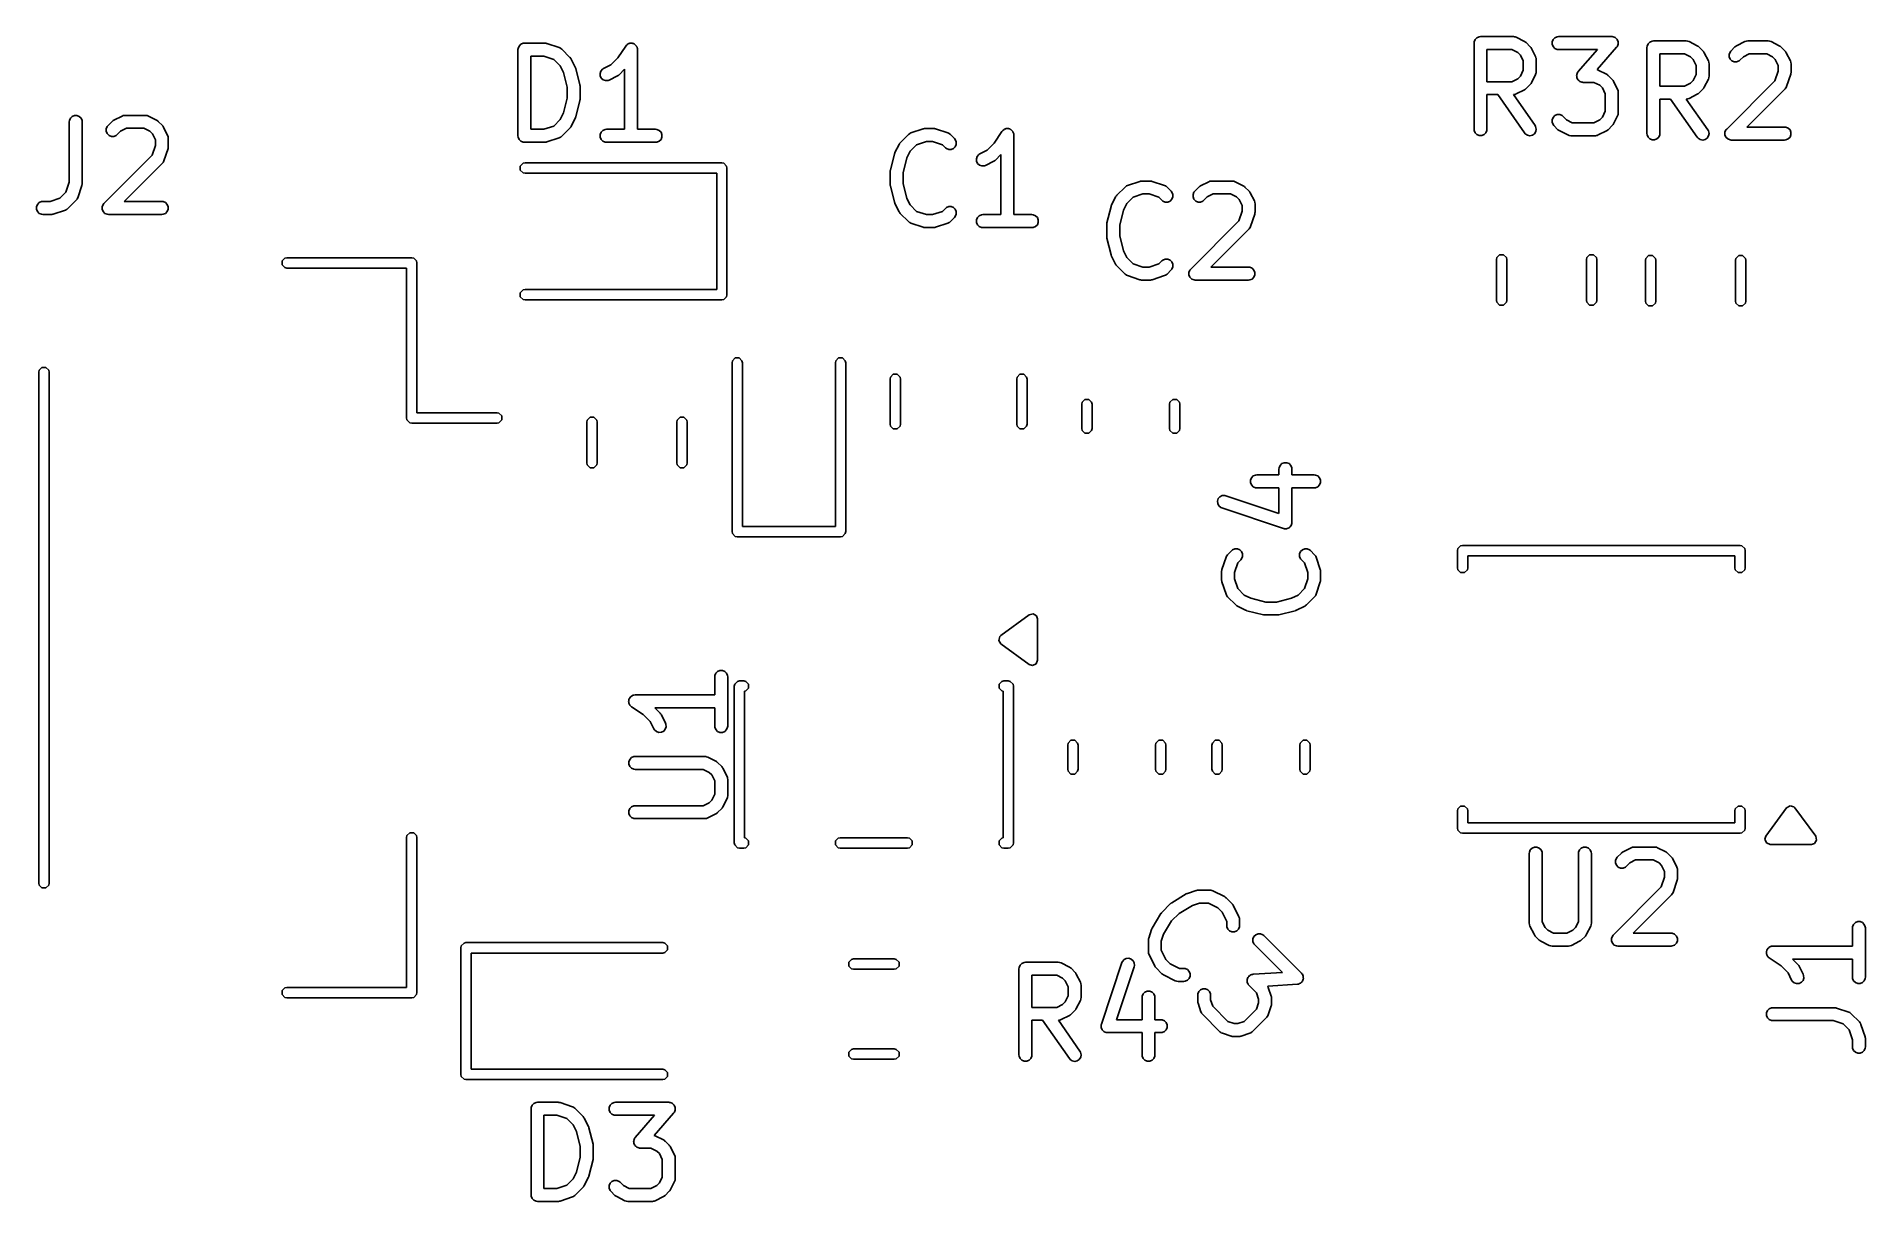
# Model space of a CAD drawing. Extents: x 0.013 to 0.849, y 0.033 to 0.565.
import ezdxf

# ---------------------------------------------------------------- set-up
doc = ezdxf.new("R2010")
doc.units = 0
doc.header["$MEASUREMENT"] = 0
doc.layers.add('BLACK', color=7, linetype='CONTINUOUS')

msp = doc.modelspace()

# ---------------------------------------------------------------- linework, layer by layer
at = {"layer": 'BLACK', "linetype": 'CONTINUOUS'}
for p, q in [((0.23299, 0.55946), (0.23305, 0.56004)), ((0.23305, 0.56004), (0.23349, 0.5611)), ((0.23349, 0.5611), (0.2343, 0.56192)), ((0.2343, 0.56192), (0.23537, 0.56236)), ((0.23537, 0.56236), (0.23594, 0.56242)), ((0.23594, 0.56242), (0.24531, 0.56242)), ((0.24531, 0.56242), (0.24561, 0.56239)), ((0.24561, 0.56239), (0.24568, 0.56239)), ((0.24568, 0.56239), (0.24579, 0.56237)), ((0.24579, 0.56237), (0.24589, 0.56236)), ((0.24589, 0.56236), (0.24596, 0.56233)), ((0.24596, 0.56233), (0.24625, 0.56227)), ((0.24625, 0.56227), (0.25187, 0.56039)), ((0.25187, 0.56039), (0.2524, 0.56015)), ((0.2524, 0.56015), (0.25248, 0.56008)), ((0.25248, 0.56008), (0.25258, 0.56004)), ((0.25258, 0.56004), (0.25303, 0.55968)), ((0.27864, 0.55572), (0.28223, 0.5611)), ((0.28223, 0.56111), (0.28259, 0.56155)), ((0.28223, 0.5611), (0.28223, 0.56111)), ((0.28223, 0.5611), (0.28223, 0.5611)), ((0.28223, 0.5611), (0.28223, 0.5611)), ((0.28259, 0.56155), (0.28284, 0.56171)), ((0.28284, 0.56171), (0.28304, 0.56192)), ((0.28304, 0.56192), (0.28331, 0.56203)), ((0.28331, 0.56203), (0.28355, 0.56219)), ((0.28355, 0.56219), (0.28384, 0.56225)), ((0.28384, 0.56225), (0.28411, 0.56236)), ((0.28411, 0.56236), (0.2844, 0.56236)), ((0.2844, 0.56236), (0.28468, 0.56242)), ((0.28468, 0.56242), (0.28497, 0.56236)), ((0.28497, 0.56236), (0.28526, 0.56236)), ((0.28526, 0.56236), (0.28553, 0.56225)), ((0.28553, 0.56225), (0.28581, 0.56219)), ((0.28581, 0.56219), (0.28606, 0.56203)), ((0.28606, 0.56203), (0.28633, 0.56192)), ((0.28633, 0.56192), (0.28653, 0.56171)), ((0.28653, 0.56171), (0.28677, 0.56155)), ((0.28677, 0.56155), (0.28693, 0.56131)), ((0.28693, 0.56131), (0.28714, 0.5611)), ((0.28714, 0.5611), (0.28725, 0.56084)), ((0.28725, 0.56084), (0.28741, 0.5606)), ((0.28741, 0.5606), (0.28747, 0.56031)), ((0.28747, 0.56031), (0.28758, 0.56004)), ((0.28758, 0.56004), (0.28764, 0.55947)), ((0.66999, 0.56246), (0.67005, 0.56304)), ((0.66999, 0.52309), (0.66999, 0.56246)), ((0.67005, 0.56304), (0.67049, 0.5641)), ((0.67049, 0.5641), (0.6713, 0.56492)), ((0.6713, 0.56492), (0.67237, 0.56536)), ((0.67237, 0.56536), (0.67294, 0.56542)), ((0.67294, 0.56542), (0.68794, 0.56542)), ((0.68794, 0.56542), (0.68852, 0.56536)), ((0.68852, 0.56536), (0.68861, 0.56532)), ((0.68861, 0.56532), (0.68872, 0.56531)), ((0.68872, 0.56531), (0.68926, 0.5651)), ((0.68926, 0.5651), (0.69301, 0.56323)), ((0.69301, 0.56323), (0.69326, 0.56307)), ((0.69326, 0.56307), (0.69333, 0.56304)), ((0.69333, 0.56304), (0.69341, 0.56298)), ((0.69341, 0.56298), (0.6935, 0.56292)), ((0.6935, 0.56292), (0.69355, 0.56286)), ((0.69355, 0.56286), (0.69378, 0.56268)), ((0.69378, 0.56268), (0.69565, 0.5608)), ((0.69565, 0.5608), (0.69584, 0.56058)), ((0.69584, 0.56058), (0.6959, 0.56052)), ((0.6959, 0.56052), (0.69595, 0.56044)), ((0.69595, 0.56044), (0.69602, 0.56035)), ((0.69602, 0.56035), (0.69605, 0.56028)), ((0.69605, 0.56028), (0.6962, 0.56003)), ((0.70567, 0.56304), (0.70611, 0.5641)), ((0.70567, 0.56189), (0.70567, 0.56304)), ((0.70611, 0.56082), (0.70567, 0.56189)), ((0.70611, 0.5641), (0.70692, 0.56492)), ((0.70692, 0.56001), (0.70611, 0.56082)), ((0.70692, 0.56492), (0.70799, 0.56536)), ((0.70799, 0.56536), (0.70856, 0.56542)), ((0.70856, 0.56542), (0.73293, 0.56542)), ((0.73516, 0.56052), (0.72622, 0.55031)), ((0.73293, 0.56542), (0.73324, 0.56539)), ((0.73324, 0.56539), (0.73332, 0.56539)), ((0.73332, 0.56539), (0.73337, 0.56537)), ((0.73337, 0.56537), (0.73351, 0.56536)), ((0.73351, 0.56536), (0.73395, 0.56518)), ((0.73395, 0.56518), (0.73441, 0.56502)), ((0.73441, 0.56502), (0.73448, 0.56496)), ((0.73448, 0.56496), (0.73457, 0.56492)), ((0.73457, 0.56492), (0.73491, 0.56458)), ((0.73491, 0.56458), (0.73527, 0.56426)), ((0.73533, 0.56077), (0.73516, 0.56052)), ((0.73527, 0.56426), (0.73532, 0.56417)), ((0.73532, 0.56417), (0.73539, 0.5641)), ((0.73539, 0.56082), (0.73533, 0.56077)), ((0.73539, 0.5641), (0.73557, 0.56366)), ((0.73541, 0.56088), (0.73539, 0.56082)), ((0.73549, 0.56099), (0.73541, 0.56088)), ((0.73565, 0.56144), (0.73549, 0.56099)), ((0.73557, 0.56366), (0.73578, 0.56323)), ((0.73583, 0.56189), (0.73565, 0.56144)), ((0.73578, 0.56323), (0.73579, 0.56313)), ((0.73579, 0.56313), (0.73583, 0.56304)), ((0.73583, 0.56304), (0.73583, 0.56256)), ((0.73583, 0.56256), (0.73586, 0.56208)), ((0.73586, 0.56208), (0.73583, 0.56199)), ((0.73583, 0.56199), (0.73583, 0.56189)), ((0.74899, 0.56046), (0.74905, 0.56104)), ((0.74899, 0.52109), (0.74899, 0.56046)), ((0.74905, 0.56104), (0.74949, 0.5621)), ((0.74949, 0.5621), (0.7503, 0.56292)), ((0.7503, 0.56292), (0.75137, 0.56336)), ((0.75137, 0.56336), (0.75194, 0.56342)), ((0.75194, 0.56342), (0.76694, 0.56342)), ((0.76694, 0.56342), (0.76752, 0.56336)), ((0.76752, 0.56336), (0.76761, 0.56332)), ((0.76761, 0.56332), (0.76772, 0.56331)), ((0.76772, 0.56331), (0.76826, 0.5631)), ((0.76826, 0.5631), (0.77201, 0.56123)), ((0.77201, 0.56123), (0.77226, 0.56107)), ((0.77226, 0.56107), (0.77233, 0.56104)), ((0.77233, 0.56104), (0.77241, 0.56098)), ((0.77241, 0.56098), (0.7725, 0.56092)), ((0.7725, 0.56092), (0.77255, 0.56086)), ((0.77255, 0.56086), (0.77278, 0.56068)), ((0.77278, 0.56068), (0.77465, 0.5588)), ((0.78735, 0.5588), (0.78922, 0.56068)), ((0.78922, 0.56068), (0.78945, 0.56086)), ((0.78945, 0.56086), (0.7895, 0.56092)), ((0.7895, 0.56092), (0.78959, 0.56098)), ((0.78959, 0.56098), (0.78967, 0.56104)), ((0.78967, 0.56104), (0.78974, 0.56107)), ((0.78974, 0.56107), (0.78999, 0.56123)), ((0.78999, 0.56123), (0.79374, 0.5631)), ((0.79374, 0.5631), (0.79428, 0.56331)), ((0.79428, 0.56331), (0.79439, 0.56332)), ((0.79439, 0.56332), (0.79448, 0.56336)), ((0.79448, 0.56336), (0.79506, 0.56342)), ((0.79506, 0.56342), (0.80443, 0.56342)), ((0.80443, 0.56342), (0.80501, 0.56336)), ((0.80501, 0.56336), (0.80511, 0.56332)), ((0.80511, 0.56332), (0.80521, 0.56331)), ((0.80521, 0.56331), (0.80576, 0.5631)), ((0.80576, 0.5631), (0.8095, 0.56123)), ((0.8095, 0.56123), (0.80975, 0.56107)), ((0.80975, 0.56107), (0.80982, 0.56104)), ((0.80982, 0.56104), (0.80991, 0.56098)), ((0.80991, 0.56098), (0.80999, 0.56092)), ((0.80999, 0.56092), (0.81005, 0.56086)), ((0.81005, 0.56086), (0.81027, 0.56068)), ((0.81027, 0.56068), (0.81215, 0.5588)), ((0.23299, 0.52009), (0.23299, 0.55946)), ((0.24484, 0.55651), (0.23889, 0.55651)), ((0.23889, 0.55651), (0.23889, 0.52305)), ((0.24934, 0.55501), (0.24484, 0.55651)), ((0.25226, 0.55209), (0.24934, 0.55501)), ((0.25378, 0.54906), (0.25226, 0.55209)), ((0.25303, 0.55968), (0.25678, 0.55593)), ((0.25678, 0.55593), (0.25696, 0.5557)), ((0.25696, 0.5557), (0.25702, 0.55565)), ((0.25702, 0.55565), (0.25708, 0.55556)), ((0.25708, 0.55556), (0.25714, 0.55548)), ((0.25714, 0.55548), (0.25717, 0.55541)), ((0.25717, 0.55541), (0.25733, 0.55516)), ((0.25733, 0.55516), (0.2592, 0.55141)), ((0.27212, 0.55086), (0.27544, 0.55252)), ((0.27544, 0.55252), (0.27864, 0.55572)), ((0.28764, 0.55947), (0.28764, 0.55947)), ((0.28764, 0.55947), (0.28764, 0.55947)), ((0.28764, 0.55947), (0.28764, 0.55946)), ((0.28764, 0.55946), (0.28764, 0.52305)), ((0.68724, 0.55951), (0.67589, 0.55951)), ((0.67589, 0.55951), (0.67589, 0.54479)), ((0.68994, 0.55816), (0.68724, 0.55951)), ((0.69114, 0.55697), (0.68994, 0.55816)), ((0.69249, 0.55427), (0.69114, 0.55697)), ((0.69249, 0.55004), (0.69249, 0.55427)), ((0.6962, 0.56003), (0.69808, 0.55629)), ((0.69808, 0.55629), (0.69829, 0.55574)), ((0.69829, 0.55574), (0.69829, 0.55564)), ((0.69829, 0.55564), (0.69833, 0.55554)), ((0.69833, 0.55554), (0.69839, 0.55496)), ((0.69839, 0.55496), (0.69839, 0.54934)), ((0.70799, 0.55957), (0.70692, 0.56001)), ((0.70856, 0.55951), (0.70799, 0.55957)), ((0.72643, 0.55951), (0.70856, 0.55951)), ((0.71759, 0.54941), (0.72643, 0.55951)), ((0.76624, 0.55751), (0.75489, 0.55751)), ((0.75489, 0.55751), (0.75489, 0.54279)), ((0.76894, 0.55616), (0.76624, 0.55751)), ((0.77014, 0.55497), (0.76894, 0.55616)), ((0.77149, 0.55227), (0.77014, 0.55497)), ((0.77149, 0.54804), (0.77149, 0.55227)), ((0.77465, 0.5588), (0.77484, 0.55858)), ((0.77484, 0.55858), (0.7749, 0.55852)), ((0.7749, 0.55852), (0.77495, 0.55844)), ((0.77495, 0.55844), (0.77502, 0.55835)), ((0.77502, 0.55835), (0.77505, 0.55828)), ((0.77505, 0.55828), (0.7752, 0.55803)), ((0.7752, 0.55803), (0.77708, 0.55429)), ((0.77708, 0.55429), (0.77729, 0.55374)), ((0.77729, 0.55374), (0.77729, 0.55364)), ((0.77729, 0.55364), (0.77733, 0.55354)), ((0.77733, 0.55354), (0.77739, 0.55296)), ((0.77739, 0.55296), (0.77739, 0.54734)), ((0.78654, 0.55729), (0.78698, 0.55835)), ((0.78654, 0.55614), (0.78654, 0.55729)), ((0.78698, 0.55507), (0.78654, 0.55614)), ((0.78698, 0.55835), (0.78735, 0.5588)), ((0.7878, 0.55426), (0.78698, 0.55507)), ((0.78886, 0.55382), (0.7878, 0.55426)), ((0.79001, 0.55382), (0.78886, 0.55382)), ((0.79108, 0.55426), (0.79001, 0.55382)), ((0.79152, 0.55463), (0.79108, 0.55426)), ((0.79306, 0.55616), (0.79152, 0.55463)), ((0.79576, 0.55751), (0.79306, 0.55616)), ((0.80374, 0.55751), (0.79576, 0.55751)), ((0.80644, 0.55616), (0.80374, 0.55751)), ((0.80763, 0.55497), (0.80644, 0.55616)), ((0.80898, 0.55227), (0.80763, 0.55497)), ((0.80898, 0.54969), (0.80898, 0.55227)), ((0.81215, 0.5588), (0.81233, 0.55858)), ((0.81233, 0.55858), (0.81239, 0.55852)), ((0.81239, 0.55852), (0.81245, 0.55844)), ((0.81245, 0.55844), (0.81251, 0.55835)), ((0.81251, 0.55835), (0.81254, 0.55828)), ((0.81254, 0.55828), (0.8127, 0.55803)), ((0.8127, 0.55803), (0.81457, 0.55429)), ((0.81457, 0.55429), (0.81478, 0.55374)), ((0.81478, 0.55374), (0.81479, 0.55364)), ((0.81479, 0.55364), (0.81483, 0.55354)), ((0.81483, 0.55354), (0.81489, 0.55296)), ((0.81489, 0.55296), (0.81489, 0.54922)), ((0.25549, 0.54223), (0.25378, 0.54906)), ((0.2592, 0.55141), (0.25922, 0.55137)), ((0.25922, 0.55137), (0.25923, 0.55135)), ((0.25923, 0.55135), (0.25932, 0.55111)), ((0.25932, 0.55111), (0.25941, 0.55087)), ((0.25941, 0.55087), (0.25941, 0.55085)), ((0.25941, 0.55085), (0.25943, 0.55081)), ((0.25943, 0.55081), (0.2613, 0.54331)), ((0.27051, 0.54858), (0.27087, 0.54968)), ((0.27059, 0.54744), (0.27051, 0.54858)), ((0.2711, 0.5464), (0.27059, 0.54744)), ((0.27087, 0.54968), (0.27163, 0.55055)), ((0.27197, 0.54565), (0.2711, 0.5464)), ((0.27163, 0.55055), (0.27212, 0.55086)), ((0.27307, 0.54529), (0.27197, 0.54565)), ((0.27422, 0.54537), (0.27307, 0.54529)), ((0.27476, 0.54557), (0.27422, 0.54537)), ((0.27851, 0.54745), (0.27476, 0.54557)), ((0.27875, 0.54761), (0.27851, 0.54745)), ((0.27883, 0.54763), (0.27875, 0.54761)), ((0.27891, 0.5477), (0.27883, 0.54763)), ((0.279, 0.54776), (0.27891, 0.5477)), ((0.27905, 0.54782), (0.279, 0.54776)), ((0.27927, 0.548), (0.27905, 0.54782)), ((0.28173, 0.55046), (0.27927, 0.548)), ((0.28173, 0.52305), (0.28173, 0.55046)), ((0.67589, 0.54479), (0.68724, 0.54479)), ((0.68724, 0.54479), (0.68994, 0.54614)), ((0.68994, 0.54614), (0.69114, 0.54734)), ((0.69114, 0.54734), (0.69249, 0.55004)), ((0.69565, 0.5435), (0.69378, 0.54163)), ((0.69584, 0.54373), (0.69565, 0.5435)), ((0.6959, 0.54378), (0.69584, 0.54373)), ((0.69595, 0.54387), (0.6959, 0.54378)), ((0.69602, 0.54395), (0.69595, 0.54387)), ((0.69605, 0.54402), (0.69602, 0.54395)), ((0.6962, 0.54427), (0.69605, 0.54402)), ((0.69808, 0.54802), (0.6962, 0.54427)), ((0.69829, 0.54856), (0.69808, 0.54802)), ((0.69833, 0.54876), (0.69829, 0.54867)), ((0.69829, 0.54867), (0.69829, 0.54856)), ((0.69839, 0.54934), (0.69833, 0.54876)), ((0.71688, 0.54785), (0.71691, 0.54794)), ((0.71691, 0.54737), (0.71688, 0.54785)), ((0.71691, 0.54804), (0.7171, 0.54849)), ((0.71691, 0.54794), (0.71691, 0.54804)), ((0.71691, 0.54689), (0.71691, 0.54737)), ((0.71695, 0.5468), (0.71691, 0.54689)), ((0.71696, 0.5467), (0.71695, 0.5468)), ((0.71717, 0.54627), (0.71696, 0.5467)), ((0.7171, 0.54849), (0.71725, 0.54894)), ((0.71736, 0.54583), (0.71717, 0.54627)), ((0.71725, 0.54894), (0.71733, 0.54905)), ((0.71733, 0.54905), (0.71736, 0.54911)), ((0.71736, 0.54911), (0.71741, 0.54916)), ((0.71743, 0.54575), (0.71736, 0.54583)), ((0.71741, 0.54916), (0.71759, 0.54941)), ((0.71747, 0.54567), (0.71743, 0.54575)), ((0.71783, 0.54535), (0.71747, 0.54567)), ((0.71817, 0.54501), (0.71783, 0.54535)), ((0.71826, 0.54497), (0.71817, 0.54501)), ((0.71834, 0.54491), (0.71826, 0.54497)), ((0.71879, 0.54475), (0.71834, 0.54491)), ((0.71923, 0.54457), (0.71879, 0.54475)), ((0.71937, 0.54456), (0.71923, 0.54457)), ((0.71943, 0.54454), (0.71937, 0.54456)), ((0.71951, 0.54454), (0.71943, 0.54454)), ((0.71981, 0.54451), (0.71951, 0.54454)), ((0.72474, 0.54451), (0.71981, 0.54451)), ((0.72743, 0.54316), (0.72474, 0.54451)), ((0.72622, 0.55031), (0.72676, 0.55011)), ((0.72676, 0.55011), (0.7305, 0.54823)), ((0.7305, 0.54823), (0.73075, 0.54808)), ((0.73075, 0.54808), (0.73082, 0.54805)), ((0.73082, 0.54805), (0.73091, 0.54798)), ((0.73091, 0.54798), (0.73099, 0.54792)), ((0.73099, 0.54792), (0.73105, 0.54786)), ((0.73105, 0.54786), (0.73127, 0.54768)), ((0.73127, 0.54768), (0.73315, 0.5458)), ((0.73315, 0.5458), (0.73333, 0.54558)), ((0.73333, 0.54558), (0.73339, 0.54553)), ((0.73339, 0.54553), (0.73345, 0.54544)), ((0.73345, 0.54544), (0.73351, 0.54536)), ((0.73351, 0.54536), (0.73354, 0.54528)), ((0.73354, 0.54528), (0.7337, 0.54504)), ((0.7337, 0.54504), (0.73557, 0.54129)), ((0.76624, 0.54279), (0.76894, 0.54414)), ((0.76894, 0.54414), (0.77014, 0.54534)), ((0.77014, 0.54534), (0.77149, 0.54804)), ((0.77708, 0.54602), (0.7752, 0.54227)), ((0.77729, 0.54656), (0.77708, 0.54602)), ((0.77733, 0.54676), (0.77729, 0.54667)), ((0.77729, 0.54667), (0.77729, 0.54656)), ((0.77739, 0.54734), (0.77733, 0.54676)), ((0.78547, 0.52318), (0.80748, 0.54519)), ((0.80748, 0.54519), (0.80898, 0.54969)), ((0.81473, 0.54828), (0.81286, 0.54266)), ((0.8148, 0.54857), (0.81473, 0.54828)), ((0.81483, 0.54864), (0.8148, 0.54857)), ((0.81484, 0.54874), (0.81483, 0.54864)), ((0.81486, 0.54885), (0.81484, 0.54874)), ((0.81489, 0.54922), (0.81486, 0.54892)), ((0.81486, 0.54892), (0.81486, 0.54885)), ((0.25378, 0.5305), (0.25549, 0.53733)), ((0.25549, 0.53733), (0.25549, 0.54223)), ((0.2613, 0.53625), (0.25943, 0.52875)), ((0.2613, 0.54331), (0.26132, 0.54321)), ((0.26132, 0.53635), (0.2613, 0.53625)), ((0.26132, 0.54321), (0.26133, 0.54317)), ((0.26133, 0.53639), (0.26132, 0.53635)), ((0.26133, 0.54317), (0.26136, 0.54295)), ((0.26136, 0.53661), (0.26133, 0.53639)), ((0.26136, 0.54295), (0.26139, 0.54273)), ((0.26139, 0.53682), (0.26136, 0.53661)), ((0.26139, 0.54273), (0.26138, 0.54269)), ((0.26138, 0.54269), (0.26139, 0.54259)), ((0.26139, 0.53697), (0.26138, 0.53687)), ((0.26138, 0.53687), (0.26139, 0.53682)), ((0.26139, 0.54259), (0.26139, 0.53697)), ((0.68078, 0.53889), (0.67589, 0.53889)), ((0.67589, 0.53889), (0.67589, 0.52309)), ((0.69302, 0.5214), (0.68078, 0.53889)), ((0.68852, 0.53895), (0.68798, 0.53889)), ((0.68798, 0.53889), (0.69786, 0.52479)), ((0.68861, 0.53899), (0.68852, 0.53895)), ((0.68872, 0.53899), (0.68861, 0.53899)), ((0.68926, 0.5392), (0.68872, 0.53899)), ((0.69301, 0.54108), (0.68926, 0.5392)), ((0.69326, 0.54123), (0.69301, 0.54108)), ((0.69333, 0.54126), (0.69326, 0.54123)), ((0.69341, 0.54133), (0.69333, 0.54126)), ((0.6935, 0.54138), (0.69341, 0.54133)), ((0.69355, 0.54144), (0.6935, 0.54138)), ((0.69378, 0.54163), (0.69355, 0.54144)), ((0.72863, 0.54197), (0.72743, 0.54316)), ((0.72998, 0.53927), (0.72863, 0.54197)), ((0.72998, 0.53129), (0.72998, 0.53927)), ((0.73557, 0.54129), (0.73578, 0.54075)), ((0.73578, 0.54075), (0.73579, 0.54064)), ((0.73579, 0.54064), (0.73583, 0.54054)), ((0.73583, 0.54054), (0.73589, 0.53997)), ((0.73589, 0.53997), (0.73589, 0.53059)), ((0.75489, 0.54279), (0.76624, 0.54279)), ((0.75978, 0.53689), (0.75489, 0.53689)), ((0.75489, 0.53689), (0.75489, 0.52109)), ((0.77202, 0.5194), (0.75978, 0.53689)), ((0.76752, 0.53695), (0.76698, 0.53689)), ((0.76698, 0.53689), (0.77686, 0.52279)), ((0.76761, 0.53699), (0.76752, 0.53695)), ((0.76772, 0.53699), (0.76761, 0.53699)), ((0.76826, 0.5372), (0.76772, 0.53699)), ((0.77201, 0.53908), (0.76826, 0.5372)), ((0.77226, 0.53923), (0.77201, 0.53908)), ((0.77233, 0.53926), (0.77226, 0.53923)), ((0.77241, 0.53933), (0.77233, 0.53926)), ((0.7725, 0.53938), (0.77241, 0.53933)), ((0.77255, 0.53944), (0.7725, 0.53938)), ((0.77278, 0.53963), (0.77255, 0.53944)), ((0.77465, 0.5415), (0.77278, 0.53963)), ((0.77484, 0.54173), (0.77465, 0.5415)), ((0.7749, 0.54178), (0.77484, 0.54173)), ((0.77495, 0.54187), (0.7749, 0.54178)), ((0.77502, 0.54195), (0.77495, 0.54187)), ((0.77505, 0.54202), (0.77502, 0.54195)), ((0.7752, 0.54227), (0.77505, 0.54202)), ((0.81215, 0.5415), (0.79469, 0.52405)), ((0.81251, 0.54195), (0.81215, 0.5415)), ((0.81255, 0.54205), (0.81251, 0.54195)), ((0.81262, 0.54213), (0.81255, 0.54205)), ((0.81286, 0.54266), (0.81262, 0.54213)), ((0.02792, 0.52646), (0.02798, 0.52704)), ((0.02798, 0.52704), (0.02842, 0.5281)), ((0.02842, 0.5281), (0.02924, 0.52892)), ((0.02924, 0.52892), (0.0303, 0.52936)), ((0.0303, 0.52936), (0.03145, 0.52936)), ((0.03145, 0.52936), (0.03252, 0.52892)), ((0.03252, 0.52892), (0.03333, 0.5281)), ((0.03333, 0.5281), (0.03377, 0.52704)), ((0.03377, 0.52704), (0.03383, 0.52646)), ((0.04566, 0.5248), (0.04754, 0.52668)), ((0.04754, 0.52668), (0.04776, 0.52686)), ((0.04776, 0.52686), (0.04781, 0.52692)), ((0.04781, 0.52692), (0.0479, 0.52698)), ((0.0479, 0.52698), (0.04798, 0.52704)), ((0.04798, 0.52704), (0.04806, 0.52707)), ((0.04806, 0.52707), (0.0483, 0.52723)), ((0.0483, 0.52723), (0.05205, 0.5291)), ((0.05205, 0.5291), (0.05259, 0.52931)), ((0.05259, 0.52931), (0.0527, 0.52932)), ((0.0527, 0.52932), (0.0528, 0.52936)), ((0.0528, 0.52936), (0.05337, 0.52942)), ((0.05337, 0.52942), (0.06275, 0.52942)), ((0.06275, 0.52942), (0.06332, 0.52936)), ((0.06332, 0.52936), (0.06342, 0.52932)), ((0.06342, 0.52932), (0.06353, 0.52931)), ((0.06353, 0.52931), (0.06407, 0.5291)), ((0.06407, 0.5291), (0.06782, 0.52723)), ((0.06782, 0.52723), (0.06807, 0.52707)), ((0.06807, 0.52707), (0.06814, 0.52704)), ((0.06814, 0.52704), (0.06822, 0.52698)), ((0.06822, 0.52698), (0.06831, 0.52692)), ((0.06831, 0.52692), (0.06836, 0.52686)), ((0.06836, 0.52686), (0.06859, 0.52668)), ((0.06859, 0.52668), (0.07046, 0.5248)), ((0.24934, 0.52455), (0.25226, 0.52747)), ((0.25226, 0.52747), (0.25378, 0.5305)), ((0.2592, 0.52815), (0.25733, 0.5244)), ((0.25922, 0.52819), (0.2592, 0.52815)), ((0.25923, 0.52821), (0.25922, 0.52819)), ((0.25932, 0.52845), (0.25923, 0.52821)), ((0.25941, 0.52869), (0.25932, 0.52845)), ((0.25943, 0.52875), (0.25941, 0.52871)), ((0.25941, 0.52871), (0.25941, 0.52869)), ((0.70567, 0.52742), (0.70611, 0.52848)), ((0.70567, 0.52627), (0.70567, 0.52742)), ((0.70611, 0.52848), (0.70692, 0.5293)), ((0.70692, 0.5293), (0.70799, 0.52974)), ((0.70799, 0.52974), (0.70914, 0.52974)), ((0.70914, 0.52974), (0.7102, 0.5293)), ((0.7102, 0.5293), (0.71065, 0.52893)), ((0.71065, 0.52893), (0.71219, 0.5274)), ((0.71219, 0.5274), (0.71488, 0.52605)), ((0.72474, 0.52605), (0.72743, 0.5274)), ((0.72743, 0.5274), (0.72863, 0.52859)), ((0.72863, 0.52859), (0.72998, 0.53129)), ((0.73557, 0.52927), (0.7337, 0.52552)), ((0.73578, 0.52981), (0.73557, 0.52927)), ((0.73579, 0.52992), (0.73578, 0.52981)), ((0.73583, 0.53002), (0.73579, 0.52992)), ((0.73589, 0.53059), (0.73583, 0.53002)), ((0.02792, 0.49882), (0.02792, 0.52646)), ((0.03383, 0.52646), (0.03383, 0.49834)), ((0.04485, 0.52329), (0.04529, 0.52435)), ((0.04485, 0.52214), (0.04485, 0.52329)), ((0.04529, 0.52107), (0.04485, 0.52214)), ((0.04529, 0.52435), (0.04566, 0.5248)), ((0.04611, 0.52026), (0.04529, 0.52107)), ((0.04717, 0.51982), (0.04611, 0.52026)), ((0.04833, 0.51982), (0.04717, 0.51982)), ((0.04939, 0.52026), (0.04833, 0.51982)), ((0.04984, 0.52063), (0.04939, 0.52026)), ((0.05137, 0.52216), (0.04984, 0.52063)), ((0.05407, 0.52351), (0.05137, 0.52216)), ((0.06205, 0.52351), (0.05407, 0.52351)), ((0.06475, 0.52216), (0.06205, 0.52351)), ((0.06595, 0.52097), (0.06475, 0.52216)), ((0.06729, 0.51827), (0.06595, 0.52097)), ((0.06729, 0.51569), (0.06729, 0.51827)), ((0.07046, 0.5248), (0.07065, 0.52458)), ((0.07065, 0.52458), (0.0707, 0.52452)), ((0.0707, 0.52452), (0.07076, 0.52444)), ((0.07076, 0.52444), (0.07083, 0.52435)), ((0.07083, 0.52435), (0.07086, 0.52428)), ((0.07086, 0.52428), (0.07101, 0.52403)), ((0.07101, 0.52403), (0.07289, 0.52029)), ((0.07289, 0.52029), (0.07309, 0.51974)), ((0.07309, 0.51974), (0.0731, 0.51964)), ((0.0731, 0.51964), (0.07314, 0.51954)), ((0.07314, 0.51954), (0.0732, 0.51896)), ((0.0732, 0.51896), (0.0732, 0.51522)), ((0.23305, 0.51952), (0.23299, 0.52009)), ((0.23349, 0.51845), (0.23305, 0.51952)), ((0.2343, 0.51764), (0.23349, 0.51845)), ((0.23889, 0.52305), (0.24484, 0.52305)), ((0.24484, 0.52305), (0.24934, 0.52455)), ((0.25187, 0.51917), (0.24625, 0.51729)), ((0.2524, 0.5194), (0.25187, 0.51917)), ((0.25248, 0.51947), (0.2524, 0.5194)), ((0.25258, 0.51951), (0.25248, 0.51947)), ((0.25303, 0.51988), (0.25258, 0.51951)), ((0.25678, 0.52363), (0.25303, 0.51988)), ((0.25696, 0.52386), (0.25678, 0.52363)), ((0.25702, 0.52391), (0.25696, 0.52386)), ((0.25708, 0.524), (0.25702, 0.52391)), ((0.25714, 0.52408), (0.25708, 0.524)), ((0.25717, 0.52415), (0.25714, 0.52408)), ((0.25733, 0.5244), (0.25717, 0.52415)), ((0.27054, 0.52067), (0.27098, 0.52173)), ((0.27054, 0.51952), (0.27054, 0.52067)), ((0.27098, 0.51845), (0.27054, 0.51952)), ((0.27098, 0.52173), (0.2718, 0.52255)), ((0.2718, 0.51764), (0.27098, 0.51845)), ((0.2718, 0.52255), (0.27286, 0.52299)), ((0.27286, 0.52299), (0.27344, 0.52305)), ((0.27344, 0.52305), (0.28173, 0.52305)), ((0.28764, 0.52305), (0.29593, 0.52305)), ((0.29593, 0.52305), (0.29651, 0.52299)), ((0.29651, 0.52299), (0.29757, 0.52255)), ((0.29757, 0.52255), (0.29839, 0.52173)), ((0.29839, 0.51845), (0.29757, 0.51764)), ((0.29839, 0.52173), (0.29883, 0.52067)), ((0.29883, 0.51952), (0.29839, 0.51845)), ((0.29883, 0.52067), (0.29883, 0.51952)), ((0.40773, 0.51693), (0.41148, 0.52068)), ((0.41148, 0.52068), (0.41192, 0.52104)), ((0.41192, 0.52104), (0.41202, 0.52108)), ((0.41202, 0.52108), (0.4121, 0.52115)), ((0.4121, 0.52115), (0.41263, 0.52139)), ((0.41263, 0.52139), (0.41826, 0.52327)), ((0.41826, 0.52327), (0.41854, 0.52333)), ((0.41854, 0.52333), (0.41861, 0.52336)), ((0.41861, 0.52336), (0.41872, 0.52337)), ((0.41872, 0.52337), (0.41882, 0.52339)), ((0.41882, 0.52339), (0.4189, 0.52339)), ((0.4189, 0.52339), (0.41919, 0.52342)), ((0.41919, 0.52342), (0.42294, 0.52342)), ((0.42294, 0.52342), (0.42323, 0.52339)), ((0.42323, 0.52339), (0.42331, 0.52339)), ((0.42331, 0.52339), (0.42341, 0.52337)), ((0.42341, 0.52337), (0.42352, 0.52336)), ((0.42352, 0.52336), (0.42359, 0.52333)), ((0.42359, 0.52333), (0.42387, 0.52327)), ((0.42387, 0.52327), (0.4295, 0.52139)), ((0.4295, 0.52139), (0.43003, 0.52115)), ((0.43003, 0.52115), (0.43011, 0.52108)), ((0.43011, 0.52108), (0.4302, 0.52104)), ((0.4302, 0.52104), (0.43065, 0.52068)), ((0.43065, 0.52068), (0.43253, 0.5188)), ((0.43253, 0.5188), (0.43289, 0.51835)), ((0.43289, 0.51835), (0.43333, 0.51729)), ((0.45064, 0.51672), (0.45423, 0.5221)), ((0.45423, 0.52211), (0.45459, 0.52255)), ((0.45423, 0.5221), (0.45423, 0.52211)), ((0.45423, 0.5221), (0.45423, 0.5221)), ((0.45423, 0.5221), (0.45423, 0.5221)), ((0.45459, 0.52255), (0.45484, 0.52271)), ((0.45484, 0.52271), (0.45504, 0.52292)), ((0.45504, 0.52292), (0.45531, 0.52303)), ((0.45531, 0.52303), (0.45555, 0.52319)), ((0.45555, 0.52319), (0.45584, 0.52325)), ((0.45584, 0.52325), (0.45611, 0.52336)), ((0.45611, 0.52336), (0.4564, 0.52336)), ((0.4564, 0.52336), (0.45668, 0.52342)), ((0.45668, 0.52342), (0.45697, 0.52336)), ((0.45697, 0.52336), (0.45726, 0.52336)), ((0.45726, 0.52336), (0.45753, 0.52325)), ((0.45753, 0.52325), (0.45781, 0.52319)), ((0.45781, 0.52319), (0.45806, 0.52303)), ((0.45806, 0.52303), (0.45833, 0.52292)), ((0.45833, 0.52292), (0.45853, 0.52271)), ((0.45853, 0.52271), (0.45877, 0.52255)), ((0.45877, 0.52255), (0.45893, 0.52231)), ((0.45893, 0.52231), (0.45914, 0.5221)), ((0.45914, 0.5221), (0.45925, 0.52184)), ((0.45925, 0.52184), (0.45941, 0.5216)), ((0.45941, 0.5216), (0.45947, 0.52131)), ((0.45947, 0.52131), (0.45958, 0.52104)), ((0.45958, 0.52104), (0.45964, 0.52047)), ((0.45964, 0.52047), (0.45964, 0.52047)), ((0.45964, 0.52047), (0.45964, 0.52047)), ((0.45964, 0.52047), (0.45964, 0.52046)), ((0.45964, 0.52046), (0.45964, 0.48405)), ((0.67005, 0.52252), (0.66999, 0.52309)), ((0.67049, 0.52145), (0.67005, 0.52252)), ((0.6713, 0.52064), (0.67049, 0.52145)), ((0.67237, 0.5202), (0.6713, 0.52064)), ((0.67352, 0.5202), (0.67237, 0.5202)), ((0.67458, 0.52064), (0.67352, 0.5202)), ((0.6754, 0.52145), (0.67458, 0.52064)), ((0.67584, 0.52252), (0.6754, 0.52145)), ((0.67589, 0.52309), (0.67584, 0.52252)), ((0.6934, 0.52096), (0.69302, 0.5214)), ((0.69437, 0.52034), (0.6934, 0.52096)), ((0.6955, 0.52014), (0.69437, 0.52034)), ((0.69663, 0.52039), (0.6955, 0.52014)), ((0.69757, 0.52105), (0.69663, 0.52039)), ((0.69819, 0.52202), (0.69757, 0.52105)), ((0.69786, 0.52479), (0.69814, 0.52428)), ((0.69814, 0.52428), (0.69839, 0.52316)), ((0.69839, 0.52316), (0.69819, 0.52202)), ((0.70611, 0.5252), (0.70567, 0.52627)), ((0.70647, 0.52476), (0.70611, 0.5252)), ((0.70835, 0.52288), (0.70647, 0.52476)), ((0.70857, 0.52269), (0.70835, 0.52288)), ((0.70863, 0.52264), (0.70857, 0.52269)), ((0.70871, 0.52258), (0.70863, 0.52264)), ((0.7088, 0.52251), (0.70871, 0.52258)), ((0.70887, 0.52248), (0.7088, 0.52251)), ((0.70912, 0.52233), (0.70887, 0.52248)), ((0.71287, 0.52045), (0.70912, 0.52233)), ((0.71341, 0.52025), (0.71287, 0.52045)), ((0.71351, 0.52024), (0.71341, 0.52025)), ((0.71361, 0.5202), (0.71351, 0.52024)), ((0.71419, 0.52014), (0.71361, 0.5202)), ((0.72543, 0.52014), (0.71419, 0.52014)), ((0.71488, 0.52605), (0.72474, 0.52605)), ((0.72601, 0.5202), (0.72543, 0.52014)), ((0.72611, 0.52024), (0.72601, 0.5202)), ((0.72621, 0.52025), (0.72611, 0.52024)), ((0.72676, 0.52045), (0.72621, 0.52025)), ((0.7305, 0.52233), (0.72676, 0.52045)), ((0.73075, 0.52248), (0.7305, 0.52233)), ((0.73082, 0.52251), (0.73075, 0.52248)), ((0.73091, 0.52258), (0.73082, 0.52251)), ((0.73099, 0.52264), (0.73091, 0.52258)), ((0.73105, 0.52269), (0.73099, 0.52264)), ((0.73127, 0.52288), (0.73105, 0.52269)), ((0.73315, 0.52476), (0.73127, 0.52288)), ((0.73333, 0.52498), (0.73315, 0.52476)), ((0.73339, 0.52503), (0.73333, 0.52498)), ((0.73345, 0.52512), (0.73339, 0.52503)), ((0.73351, 0.5252), (0.73345, 0.52512)), ((0.73354, 0.52527), (0.73351, 0.5252)), ((0.7337, 0.52552), (0.73354, 0.52527)), ((0.74905, 0.52052), (0.74899, 0.52109)), ((0.74949, 0.51945), (0.74905, 0.52052)), ((0.7503, 0.51864), (0.74949, 0.51945)), ((0.75137, 0.5182), (0.7503, 0.51864)), ((0.75358, 0.51864), (0.75252, 0.5182)), ((0.7544, 0.51945), (0.75358, 0.51864)), ((0.75484, 0.52052), (0.7544, 0.51945)), ((0.75489, 0.52109), (0.75484, 0.52052)), ((0.7724, 0.51896), (0.77202, 0.5194)), ((0.77337, 0.51834), (0.7724, 0.51896)), ((0.7745, 0.51814), (0.77337, 0.51834)), ((0.77563, 0.51839), (0.7745, 0.51814)), ((0.77657, 0.51905), (0.77563, 0.51839)), ((0.77719, 0.52002), (0.77657, 0.51905)), ((0.77686, 0.52279), (0.77714, 0.52228)), ((0.77714, 0.52228), (0.77739, 0.52116)), ((0.77739, 0.52116), (0.77719, 0.52002)), ((0.78467, 0.52167), (0.78511, 0.52273)), ((0.78467, 0.52052), (0.78467, 0.52167)), ((0.78511, 0.51945), (0.78467, 0.52052)), ((0.78511, 0.52273), (0.78547, 0.52318)), ((0.78592, 0.51864), (0.78511, 0.51945)), ((0.78699, 0.5182), (0.78592, 0.51864)), ((0.79469, 0.52405), (0.81193, 0.52405)), ((0.81193, 0.52405), (0.81251, 0.52399)), ((0.81251, 0.52399), (0.81357, 0.52355)), ((0.81357, 0.51864), (0.81251, 0.5182)), ((0.81357, 0.52355), (0.81439, 0.52273)), ((0.81439, 0.51945), (0.81357, 0.51864)), ((0.81439, 0.52273), (0.81483, 0.52167)), ((0.81483, 0.52052), (0.81439, 0.51945)), ((0.81483, 0.52167), (0.81483, 0.52052)), ((0.04379, 0.48918), (0.06579, 0.51119)), ((0.06579, 0.51119), (0.06729, 0.51569)), ((0.07305, 0.51428), (0.07117, 0.50866)), ((0.07311, 0.51457), (0.07305, 0.51428)), ((0.07314, 0.51464), (0.07311, 0.51457)), ((0.07315, 0.51474), (0.07314, 0.51464)), ((0.07318, 0.51485), (0.07315, 0.51474)), ((0.0732, 0.51522), (0.07317, 0.51492)), ((0.07317, 0.51492), (0.07318, 0.51485)), ((0.23537, 0.5172), (0.2343, 0.51764)), ((0.23594, 0.51714), (0.23537, 0.5172)), ((0.24531, 0.51714), (0.23594, 0.51714)), ((0.24561, 0.51717), (0.24531, 0.51714)), ((0.24568, 0.51716), (0.24561, 0.51717)), ((0.24579, 0.51719), (0.24568, 0.51716)), ((0.24589, 0.5172), (0.24579, 0.51719)), ((0.24596, 0.51723), (0.24589, 0.5172)), ((0.24625, 0.51729), (0.24596, 0.51723)), ((0.27286, 0.5172), (0.2718, 0.51764)), ((0.27344, 0.51714), (0.27286, 0.5172)), ((0.29593, 0.51714), (0.27344, 0.51714)), ((0.29651, 0.5172), (0.29593, 0.51714)), ((0.29757, 0.51764), (0.29651, 0.5172)), ((0.4032, 0.50431), (0.40508, 0.51181)), ((0.40508, 0.51181), (0.40509, 0.51185)), ((0.40509, 0.51187), (0.40519, 0.51211)), ((0.40509, 0.51185), (0.40509, 0.51187)), ((0.40519, 0.51211), (0.40527, 0.51235)), ((0.40527, 0.51235), (0.40528, 0.51237)), ((0.40528, 0.51237), (0.4053, 0.51241)), ((0.4053, 0.51241), (0.40717, 0.51616)), ((0.40717, 0.51616), (0.40733, 0.51641)), ((0.40733, 0.51641), (0.40736, 0.51648)), ((0.40736, 0.51648), (0.40743, 0.51656)), ((0.40743, 0.51656), (0.40748, 0.51665)), ((0.40748, 0.51665), (0.40754, 0.5167)), ((0.40754, 0.5167), (0.40773, 0.51693)), ((0.41073, 0.51006), (0.40902, 0.50323)), ((0.41224, 0.51309), (0.41073, 0.51006)), ((0.41516, 0.51601), (0.41224, 0.51309)), ((0.41967, 0.51751), (0.41516, 0.51601)), ((0.42246, 0.51751), (0.41967, 0.51751)), ((0.42697, 0.51601), (0.42246, 0.51751)), ((0.42835, 0.51463), (0.42697, 0.51601)), ((0.4288, 0.51426), (0.42835, 0.51463)), ((0.42986, 0.51382), (0.4288, 0.51426)), ((0.43101, 0.51382), (0.42986, 0.51382)), ((0.43208, 0.51426), (0.43101, 0.51382)), ((0.43289, 0.51507), (0.43208, 0.51426)), ((0.43333, 0.51614), (0.43289, 0.51507)), ((0.43333, 0.51729), (0.43333, 0.51614)), ((0.44251, 0.50958), (0.44287, 0.51068)), ((0.44287, 0.51068), (0.44363, 0.51155)), ((0.44363, 0.51155), (0.44412, 0.51186)), ((0.44412, 0.51186), (0.44744, 0.51352)), ((0.44744, 0.51352), (0.45064, 0.51672)), ((0.45373, 0.51146), (0.45127, 0.509)), ((0.45373, 0.48405), (0.45373, 0.51146)), ((0.75252, 0.5182), (0.75137, 0.5182)), ((0.78756, 0.51814), (0.78699, 0.5182)), ((0.81193, 0.51814), (0.78756, 0.51814)), ((0.81251, 0.5182), (0.81193, 0.51814)), ((0.07046, 0.5075), (0.053, 0.49005)), ((0.07083, 0.50795), (0.07046, 0.5075)), ((0.07087, 0.50805), (0.07083, 0.50795)), ((0.07094, 0.50813), (0.07087, 0.50805)), ((0.07117, 0.50866), (0.07094, 0.50813)), ((0.23404, 0.50622), (0.23532, 0.5075)), ((0.23404, 0.50441), (0.23404, 0.50622)), ((0.23532, 0.50313), (0.23404, 0.50441)), ((0.23532, 0.5075), (0.23622, 0.50768)), ((0.23622, 0.50295), (0.23532, 0.50313)), ((0.23622, 0.50768), (0.32618, 0.50768)), ((0.32382, 0.50295), (0.23622, 0.50295)), ((0.32382, 0.4498), (0.32382, 0.50295)), ((0.32618, 0.50768), (0.32709, 0.5075)), ((0.32709, 0.5075), (0.32836, 0.50622)), ((0.32836, 0.50622), (0.32854, 0.50531)), ((0.32854, 0.50531), (0.32854, 0.44744)), ((0.40311, 0.50359), (0.40312, 0.50369)), ((0.40311, 0.49797), (0.40311, 0.50359)), ((0.40312, 0.50373), (0.40315, 0.50395)), ((0.40312, 0.50369), (0.40312, 0.50373)), ((0.40315, 0.50395), (0.40317, 0.50417)), ((0.40317, 0.50417), (0.40319, 0.50421)), ((0.40319, 0.50421), (0.4032, 0.50431)), ((0.40902, 0.50323), (0.40902, 0.49833)), ((0.44259, 0.50844), (0.44251, 0.50958)), ((0.4431, 0.5074), (0.44259, 0.50844)), ((0.44397, 0.50665), (0.4431, 0.5074)), ((0.44507, 0.50629), (0.44397, 0.50665)), ((0.44622, 0.50637), (0.44507, 0.50629)), ((0.44676, 0.50657), (0.44622, 0.50637)), ((0.45051, 0.50845), (0.44676, 0.50657)), ((0.45075, 0.50861), (0.45051, 0.50845)), ((0.45083, 0.50863), (0.45075, 0.50861)), ((0.45091, 0.5087), (0.45083, 0.50863)), ((0.451, 0.50876), (0.45091, 0.5087)), ((0.45105, 0.50882), (0.451, 0.50876)), ((0.45127, 0.509), (0.45105, 0.50882)), ((0.02366, 0.49155), (0.02642, 0.49431)), ((0.02642, 0.49431), (0.02792, 0.49882)), ((0.03368, 0.49741), (0.0318, 0.49178)), ((0.03374, 0.49769), (0.03368, 0.49741)), ((0.03377, 0.49777), (0.03374, 0.49769)), ((0.03378, 0.49787), (0.03377, 0.49777)), ((0.03381, 0.49797), (0.03378, 0.49787)), ((0.03383, 0.49834), (0.0338, 0.49805)), ((0.0338, 0.49805), (0.03381, 0.49797)), ((0.40312, 0.49787), (0.40311, 0.49797)), ((0.40312, 0.49782), (0.40312, 0.49787)), ((0.40315, 0.49761), (0.40312, 0.49782)), ((0.40317, 0.49739), (0.40315, 0.49761)), ((0.40319, 0.49735), (0.40317, 0.49739)), ((0.4032, 0.49725), (0.40319, 0.49735)), ((0.40508, 0.48975), (0.4032, 0.49725)), ((0.40902, 0.49833), (0.41073, 0.4915)), ((0.50673, 0.49293), (0.51048, 0.49668)), ((0.51048, 0.49668), (0.51092, 0.49704)), ((0.51092, 0.49704), (0.51102, 0.49708)), ((0.51102, 0.49708), (0.5111, 0.49715)), ((0.5111, 0.49715), (0.51163, 0.49739)), ((0.51163, 0.49739), (0.51726, 0.49927)), ((0.51867, 0.49351), (0.51416, 0.49201)), ((0.51726, 0.49927), (0.51754, 0.49933)), ((0.51754, 0.49933), (0.51761, 0.49936)), ((0.51761, 0.49936), (0.51772, 0.49937)), ((0.51772, 0.49937), (0.51782, 0.49939)), ((0.51782, 0.49939), (0.5179, 0.49939)), ((0.5179, 0.49939), (0.51819, 0.49942)), ((0.51819, 0.49942), (0.52194, 0.49942)), ((0.52146, 0.49351), (0.51867, 0.49351)), ((0.52597, 0.49201), (0.52146, 0.49351)), ((0.52194, 0.49942), (0.52223, 0.49939)), ((0.52223, 0.49939), (0.52231, 0.49939)), ((0.52231, 0.49939), (0.52241, 0.49937)), ((0.52241, 0.49937), (0.52252, 0.49936)), ((0.52252, 0.49936), (0.52259, 0.49933)), ((0.52259, 0.49933), (0.52287, 0.49927)), ((0.52287, 0.49927), (0.5285, 0.49739)), ((0.5285, 0.49739), (0.52903, 0.49715)), ((0.52903, 0.49715), (0.52911, 0.49708)), ((0.52911, 0.49708), (0.5292, 0.49704)), ((0.5292, 0.49704), (0.52965, 0.49668)), ((0.52965, 0.49668), (0.53153, 0.4948)), ((0.53153, 0.4948), (0.53189, 0.49435)), ((0.53189, 0.49435), (0.53233, 0.49329)), ((0.53233, 0.49329), (0.53233, 0.49214)), ((0.54154, 0.49329), (0.54198, 0.49435)), ((0.54154, 0.49214), (0.54154, 0.49329)), ((0.54198, 0.49435), (0.54235, 0.4948)), ((0.54235, 0.4948), (0.54422, 0.49668)), ((0.54422, 0.49668), (0.54445, 0.49686)), ((0.54445, 0.49686), (0.5445, 0.49692)), ((0.5445, 0.49692), (0.54459, 0.49698)), ((0.54459, 0.49698), (0.54467, 0.49704)), ((0.54467, 0.49704), (0.54474, 0.49707)), ((0.54474, 0.49707), (0.54499, 0.49723)), ((0.54499, 0.49723), (0.54874, 0.4991)), ((0.55076, 0.49351), (0.54806, 0.49216)), ((0.54874, 0.4991), (0.54928, 0.49931)), ((0.54928, 0.49931), (0.54939, 0.49932)), ((0.54939, 0.49932), (0.54948, 0.49936)), ((0.54948, 0.49936), (0.55006, 0.49942)), ((0.55006, 0.49942), (0.55943, 0.49942)), ((0.55874, 0.49351), (0.55076, 0.49351)), ((0.56144, 0.49216), (0.55874, 0.49351)), ((0.55943, 0.49942), (0.56001, 0.49936)), ((0.56001, 0.49936), (0.56011, 0.49932)), ((0.56011, 0.49932), (0.56021, 0.49931)), ((0.56021, 0.49931), (0.56076, 0.4991)), ((0.56076, 0.4991), (0.5645, 0.49723)), ((0.5645, 0.49723), (0.56475, 0.49707)), ((0.56475, 0.49707), (0.56482, 0.49704)), ((0.56482, 0.49704), (0.56491, 0.49698)), ((0.56491, 0.49698), (0.56499, 0.49692)), ((0.56499, 0.49692), (0.56505, 0.49686)), ((0.56505, 0.49686), (0.56527, 0.49668)), ((0.56527, 0.49668), (0.56715, 0.4948)), ((0.56715, 0.4948), (0.56733, 0.49458)), ((0.56733, 0.49458), (0.56739, 0.49452)), ((0.56739, 0.49452), (0.56745, 0.49444)), ((0.56745, 0.49444), (0.56751, 0.49435)), ((0.56751, 0.49435), (0.56754, 0.49428)), ((0.56754, 0.49428), (0.5677, 0.49403)), ((0.5677, 0.49403), (0.56957, 0.49029)), ((0.01298, 0.48767), (0.01342, 0.48873)), ((0.01298, 0.48652), (0.01298, 0.48767)), ((0.01342, 0.48545), (0.01298, 0.48652)), ((0.01342, 0.48873), (0.01424, 0.48955)), ((0.01424, 0.48464), (0.01342, 0.48545)), ((0.01424, 0.48955), (0.0153, 0.48999)), ((0.0153, 0.48999), (0.01588, 0.49005)), ((0.01588, 0.49005), (0.01915, 0.49005)), ((0.01915, 0.49005), (0.02366, 0.49155)), ((0.02619, 0.48617), (0.02056, 0.48429)), ((0.02671, 0.4864), (0.02619, 0.48617)), ((0.02679, 0.48647), (0.02671, 0.4864)), ((0.02689, 0.48651), (0.02679, 0.48647)), ((0.02734, 0.48688), (0.02689, 0.48651)), ((0.03109, 0.49063), (0.02734, 0.48688)), ((0.03146, 0.49108), (0.03109, 0.49063)), ((0.0315, 0.49118), (0.03146, 0.49108)), ((0.03157, 0.49126), (0.0315, 0.49118)), ((0.0318, 0.49178), (0.03157, 0.49126)), ((0.04298, 0.48767), (0.04342, 0.48873)), ((0.04298, 0.48652), (0.04298, 0.48767)), ((0.04342, 0.48545), (0.04298, 0.48652)), ((0.04342, 0.48873), (0.04379, 0.48918)), ((0.04423, 0.48464), (0.04342, 0.48545)), ((0.053, 0.49005), (0.07025, 0.49005)), ((0.07025, 0.49005), (0.07082, 0.48999)), ((0.07082, 0.48999), (0.07189, 0.48955)), ((0.07189, 0.48955), (0.0727, 0.48873)), ((0.0727, 0.48545), (0.07189, 0.48464)), ((0.0727, 0.48873), (0.07314, 0.48767)), ((0.07314, 0.48652), (0.0727, 0.48545)), ((0.07314, 0.48767), (0.07314, 0.48652)), ((0.40509, 0.48971), (0.40508, 0.48975)), ((0.40509, 0.48969), (0.40509, 0.48971)), ((0.40518, 0.48945), (0.40509, 0.48969)), ((0.40527, 0.48921), (0.40518, 0.48945)), ((0.40528, 0.48919), (0.40527, 0.48921)), ((0.4053, 0.48915), (0.40528, 0.48919)), ((0.40717, 0.4854), (0.4053, 0.48915)), ((0.40733, 0.48515), (0.40717, 0.4854)), ((0.40736, 0.48508), (0.40733, 0.48515)), ((0.40743, 0.485), (0.40736, 0.48508)), ((0.40748, 0.48491), (0.40743, 0.485)), ((0.40754, 0.48486), (0.40748, 0.48491)), ((0.40773, 0.48463), (0.40754, 0.48486)), ((0.41073, 0.4915), (0.41224, 0.48847)), ((0.41224, 0.48847), (0.41516, 0.48555)), ((0.41516, 0.48555), (0.41967, 0.48405)), ((0.42246, 0.48405), (0.42697, 0.48555)), ((0.42697, 0.48555), (0.42835, 0.48693)), ((0.42835, 0.48693), (0.4288, 0.4873)), ((0.4288, 0.4873), (0.42986, 0.48774)), ((0.42986, 0.48774), (0.43101, 0.48774)), ((0.43101, 0.48774), (0.43208, 0.4873)), ((0.43208, 0.4873), (0.43289, 0.48648)), ((0.43289, 0.48648), (0.43333, 0.48542)), ((0.43333, 0.48542), (0.43333, 0.48427)), ((0.5022, 0.48031), (0.50408, 0.48781)), ((0.50408, 0.48781), (0.50409, 0.48785)), ((0.50409, 0.48787), (0.50418, 0.48811)), ((0.50409, 0.48785), (0.50409, 0.48787)), ((0.50418, 0.48811), (0.50427, 0.48835)), ((0.50427, 0.48835), (0.50428, 0.48837)), ((0.50428, 0.48837), (0.5043, 0.48841)), ((0.5043, 0.48841), (0.50617, 0.49216)), ((0.50617, 0.49216), (0.50633, 0.49241)), ((0.50633, 0.49241), (0.50636, 0.49248)), ((0.50636, 0.49248), (0.50643, 0.49256)), ((0.50643, 0.49256), (0.50648, 0.49265)), ((0.50648, 0.49265), (0.50654, 0.4927)), ((0.50654, 0.4927), (0.50673, 0.49293)), ((0.50973, 0.48606), (0.50802, 0.47923)), ((0.51124, 0.48909), (0.50973, 0.48606)), ((0.51416, 0.49201), (0.51124, 0.48909)), ((0.52735, 0.49063), (0.52597, 0.49201)), ((0.5278, 0.49026), (0.52735, 0.49063)), ((0.52886, 0.48982), (0.5278, 0.49026)), ((0.53001, 0.48982), (0.52886, 0.48982)), ((0.53108, 0.49026), (0.53001, 0.48982)), ((0.53189, 0.49107), (0.53108, 0.49026)), ((0.53233, 0.49214), (0.53189, 0.49107)), ((0.54198, 0.49107), (0.54154, 0.49214)), ((0.5428, 0.49026), (0.54198, 0.49107)), ((0.54386, 0.48982), (0.5428, 0.49026)), ((0.54501, 0.48982), (0.54386, 0.48982)), ((0.54608, 0.49026), (0.54501, 0.48982)), ((0.54652, 0.49063), (0.54608, 0.49026)), ((0.54806, 0.49216), (0.54652, 0.49063)), ((0.56263, 0.49097), (0.56144, 0.49216)), ((0.56248, 0.48119), (0.56398, 0.48569)), ((0.56398, 0.48827), (0.56263, 0.49097)), ((0.56398, 0.48569), (0.56398, 0.48827)), ((0.56957, 0.49029), (0.56978, 0.48974)), ((0.56978, 0.48974), (0.56979, 0.48964)), ((0.56979, 0.48964), (0.56983, 0.48954)), ((0.56983, 0.48954), (0.56989, 0.48896)), ((0.56986, 0.48485), (0.56984, 0.48474)), ((0.56989, 0.48522), (0.56986, 0.48492)), ((0.56986, 0.48492), (0.56986, 0.48485)), ((0.56989, 0.48896), (0.56989, 0.48522)), ((0.0153, 0.4842), (0.01424, 0.48464)), ((0.01588, 0.48414), (0.0153, 0.4842)), ((0.01963, 0.48414), (0.01588, 0.48414)), ((0.01992, 0.48417), (0.01963, 0.48414)), ((0.02, 0.48416), (0.01992, 0.48417)), ((0.0201, 0.48419), (0.02, 0.48416)), ((0.0202, 0.4842), (0.0201, 0.48419)), ((0.02028, 0.48423), (0.0202, 0.4842)), ((0.02056, 0.48429), (0.02028, 0.48423)), ((0.0453, 0.4842), (0.04423, 0.48464)), ((0.04587, 0.48414), (0.0453, 0.4842)), ((0.07025, 0.48414), (0.04587, 0.48414)), ((0.07082, 0.4842), (0.07025, 0.48414)), ((0.07189, 0.48464), (0.07082, 0.4842)), ((0.41148, 0.48088), (0.40773, 0.48463)), ((0.41192, 0.48051), (0.41148, 0.48088)), ((0.41202, 0.48047), (0.41192, 0.48051)), ((0.4121, 0.4804), (0.41202, 0.48047)), ((0.41263, 0.48017), (0.4121, 0.4804)), ((0.41826, 0.47829), (0.41263, 0.48017)), ((0.41854, 0.47823), (0.41826, 0.47829)), ((0.41861, 0.4782), (0.41854, 0.47823)), ((0.41872, 0.47819), (0.41861, 0.4782)), ((0.41882, 0.47816), (0.41872, 0.47819)), ((0.4189, 0.47817), (0.41882, 0.47816)), ((0.41919, 0.47814), (0.4189, 0.47817)), ((0.42294, 0.47814), (0.41919, 0.47814)), ((0.41967, 0.48405), (0.42246, 0.48405)), ((0.42323, 0.47817), (0.42294, 0.47814)), ((0.42331, 0.47816), (0.42323, 0.47817)), ((0.42341, 0.47819), (0.42331, 0.47816)), ((0.42352, 0.4782), (0.42341, 0.47819)), ((0.42359, 0.47823), (0.42352, 0.4782)), ((0.42387, 0.47829), (0.42359, 0.47823)), ((0.4295, 0.48017), (0.42387, 0.47829)), ((0.43003, 0.4804), (0.4295, 0.48017)), ((0.43011, 0.48047), (0.43003, 0.4804)), ((0.4302, 0.48051), (0.43011, 0.48047)), ((0.43065, 0.48088), (0.4302, 0.48051)), ((0.43253, 0.48276), (0.43065, 0.48088)), ((0.43289, 0.4832), (0.43253, 0.48276)), ((0.43333, 0.48427), (0.43289, 0.4832)), ((0.44254, 0.48167), (0.44298, 0.48273)), ((0.44254, 0.48052), (0.44254, 0.48167)), ((0.44298, 0.47945), (0.44254, 0.48052)), ((0.44298, 0.48273), (0.4438, 0.48355)), ((0.4438, 0.47864), (0.44298, 0.47945)), ((0.4438, 0.48355), (0.44486, 0.48399)), ((0.44486, 0.4782), (0.4438, 0.47864)), ((0.44486, 0.48399), (0.44544, 0.48405)), ((0.44544, 0.47814), (0.44486, 0.4782)), ((0.44544, 0.48405), (0.45373, 0.48405)), ((0.46793, 0.47814), (0.44544, 0.47814)), ((0.45964, 0.48405), (0.46793, 0.48405)), ((0.46793, 0.48405), (0.46851, 0.48399)), ((0.46851, 0.4782), (0.46793, 0.47814)), ((0.46851, 0.48399), (0.46957, 0.48355)), ((0.46957, 0.47864), (0.46851, 0.4782)), ((0.46957, 0.48355), (0.47039, 0.48273)), ((0.47039, 0.47945), (0.46957, 0.47864)), ((0.47039, 0.48273), (0.47083, 0.48167)), ((0.47083, 0.48052), (0.47039, 0.47945)), ((0.47083, 0.48167), (0.47083, 0.48052)), ((0.50211, 0.47959), (0.50212, 0.47969)), ((0.50211, 0.47397), (0.50211, 0.47959)), ((0.50212, 0.47973), (0.50215, 0.47995)), ((0.50212, 0.47969), (0.50212, 0.47973)), ((0.50215, 0.47995), (0.50217, 0.48017)), ((0.50217, 0.48017), (0.50219, 0.48021)), ((0.50219, 0.48021), (0.5022, 0.48031)), ((0.50802, 0.47923), (0.50802, 0.47433)), ((0.54047, 0.45918), (0.56248, 0.48119)), ((0.56715, 0.4775), (0.54969, 0.46005)), ((0.56751, 0.47795), (0.56715, 0.4775)), ((0.56755, 0.47805), (0.56751, 0.47795)), ((0.56762, 0.47813), (0.56755, 0.47805)), ((0.56786, 0.47866), (0.56762, 0.47813)), ((0.56973, 0.48428), (0.56786, 0.47866)), ((0.5698, 0.48457), (0.56973, 0.48428)), ((0.56983, 0.48464), (0.5698, 0.48457)), ((0.56984, 0.48474), (0.56983, 0.48464)), ((0.50212, 0.47387), (0.50211, 0.47397)), ((0.50212, 0.47382), (0.50212, 0.47387)), ((0.50215, 0.47361), (0.50212, 0.47382)), ((0.50217, 0.47339), (0.50215, 0.47361)), ((0.50219, 0.47335), (0.50217, 0.47339)), ((0.5022, 0.47325), (0.50219, 0.47335)), ((0.50408, 0.46575), (0.5022, 0.47325)), ((0.50802, 0.47433), (0.50973, 0.4675)), ((0.12518, 0.46291), (0.12646, 0.46419)), ((0.12518, 0.4611), (0.12518, 0.46291)), ((0.12646, 0.45983), (0.12518, 0.4611)), ((0.12646, 0.46419), (0.12736, 0.46437)), ((0.12736, 0.45965), (0.12646, 0.45983)), ((0.12736, 0.46437), (0.18445, 0.46437)), ((0.18445, 0.46437), (0.18535, 0.46419)), ((0.18535, 0.46419), (0.18663, 0.46291)), ((0.18663, 0.46291), (0.18681, 0.46201)), ((0.18681, 0.46201), (0.18681, 0.3935)), ((0.50409, 0.46571), (0.50408, 0.46575)), ((0.50409, 0.46569), (0.50409, 0.46571)), ((0.50418, 0.46545), (0.50409, 0.46569)), ((0.50427, 0.46521), (0.50418, 0.46545)), ((0.50428, 0.46519), (0.50427, 0.46521)), ((0.5043, 0.46515), (0.50428, 0.46519)), ((0.50617, 0.4614), (0.5043, 0.46515)), ((0.50633, 0.46115), (0.50617, 0.4614)), ((0.50636, 0.46108), (0.50633, 0.46115)), ((0.50643, 0.461), (0.50636, 0.46108)), ((0.50648, 0.46091), (0.50643, 0.461)), ((0.50654, 0.46086), (0.50648, 0.46091)), ((0.50673, 0.46063), (0.50654, 0.46086)), ((0.51048, 0.45688), (0.50673, 0.46063)), ((0.50973, 0.4675), (0.51124, 0.46447)), ((0.51124, 0.46447), (0.51416, 0.46155)), ((0.51416, 0.46155), (0.51867, 0.46005)), ((0.51867, 0.46005), (0.52146, 0.46005)), ((0.52146, 0.46005), (0.52597, 0.46155)), ((0.52597, 0.46155), (0.52735, 0.46293)), ((0.52735, 0.46293), (0.5278, 0.4633)), ((0.5278, 0.4633), (0.52886, 0.46374)), ((0.52886, 0.46374), (0.53001, 0.46374)), ((0.53001, 0.46374), (0.53108, 0.4633)), ((0.53108, 0.4633), (0.53189, 0.46248)), ((0.53189, 0.46248), (0.53233, 0.46142)), ((0.53233, 0.46027), (0.53189, 0.4592)), ((0.53233, 0.46142), (0.53233, 0.46027)), ((0.54969, 0.46005), (0.56693, 0.46005)), ((0.56693, 0.46005), (0.56751, 0.45999)), ((0.56751, 0.45999), (0.56857, 0.45955)), ((0.68022, 0.46357), (0.6804, 0.46448)), ((0.68022, 0.44489), (0.68022, 0.46357)), ((0.6804, 0.46448), (0.68167, 0.46576)), ((0.68167, 0.46576), (0.68348, 0.46576)), ((0.68348, 0.46576), (0.68476, 0.46448)), ((0.68476, 0.46448), (0.68494, 0.46357)), ((0.68494, 0.46357), (0.68494, 0.44489)), ((0.72136, 0.46357), (0.72154, 0.46448)), ((0.72136, 0.44489), (0.72136, 0.46357)), ((0.72154, 0.46448), (0.72282, 0.46576)), ((0.72282, 0.46576), (0.72462, 0.46576)), ((0.72462, 0.46576), (0.7259, 0.46448)), ((0.7259, 0.46448), (0.72608, 0.46357)), ((0.72608, 0.46357), (0.72608, 0.44489)), ((0.74833, 0.46318), (0.74851, 0.46408)), ((0.74833, 0.4445), (0.74833, 0.46318)), ((0.74851, 0.46408), (0.74979, 0.46536)), ((0.74979, 0.46536), (0.75159, 0.46536)), ((0.75159, 0.46536), (0.75287, 0.46408)), ((0.75287, 0.46408), (0.75305, 0.46318)), ((0.75305, 0.46318), (0.75305, 0.4445)), ((0.78947, 0.46318), (0.78965, 0.46408)), ((0.78947, 0.4445), (0.78947, 0.46318)), ((0.78965, 0.46408), (0.79093, 0.46536)), ((0.79093, 0.46536), (0.79273, 0.46536)), ((0.79273, 0.46536), (0.79401, 0.46408)), ((0.79401, 0.46408), (0.79419, 0.46318)), ((0.79419, 0.46318), (0.79419, 0.4445)), ((0.18209, 0.45965), (0.12736, 0.45965)), ((0.18209, 0.39114), (0.18209, 0.45965)), ((0.51092, 0.45651), (0.51048, 0.45688)), ((0.51102, 0.45647), (0.51092, 0.45651)), ((0.5111, 0.4564), (0.51102, 0.45647)), ((0.51163, 0.45617), (0.5111, 0.4564)), ((0.51726, 0.45429), (0.51163, 0.45617)), ((0.51754, 0.45423), (0.51726, 0.45429)), ((0.51761, 0.4542), (0.51754, 0.45423)), ((0.51772, 0.45419), (0.51761, 0.4542)), ((0.51782, 0.45416), (0.51772, 0.45419)), ((0.5179, 0.45417), (0.51782, 0.45416)), ((0.51819, 0.45414), (0.5179, 0.45417)), ((0.52194, 0.45414), (0.51819, 0.45414)), ((0.52223, 0.45417), (0.52194, 0.45414)), ((0.52231, 0.45416), (0.52223, 0.45417)), ((0.52241, 0.45419), (0.52231, 0.45416)), ((0.52252, 0.4542), (0.52241, 0.45419)), ((0.52259, 0.45423), (0.52252, 0.4542)), ((0.52287, 0.45429), (0.52259, 0.45423)), ((0.5285, 0.45617), (0.52287, 0.45429)), ((0.52903, 0.4564), (0.5285, 0.45617)), ((0.52911, 0.45647), (0.52903, 0.4564)), ((0.5292, 0.45651), (0.52911, 0.45647)), ((0.52965, 0.45688), (0.5292, 0.45651)), ((0.53153, 0.45876), (0.52965, 0.45688)), ((0.53189, 0.4592), (0.53153, 0.45876)), ((0.53967, 0.45767), (0.54011, 0.45873)), ((0.53967, 0.45652), (0.53967, 0.45767)), ((0.54011, 0.45545), (0.53967, 0.45652)), ((0.54011, 0.45873), (0.54047, 0.45918)), ((0.54092, 0.45464), (0.54011, 0.45545)), ((0.54199, 0.4542), (0.54092, 0.45464)), ((0.54256, 0.45414), (0.54199, 0.4542)), ((0.56693, 0.45414), (0.54256, 0.45414)), ((0.56751, 0.4542), (0.56693, 0.45414)), ((0.56857, 0.45464), (0.56751, 0.4542)), ((0.56857, 0.45955), (0.56939, 0.45873)), ((0.56939, 0.45545), (0.56857, 0.45464)), ((0.56939, 0.45873), (0.56983, 0.45767)), ((0.56983, 0.45652), (0.56939, 0.45545)), ((0.56983, 0.45767), (0.56983, 0.45652)), ((0.23404, 0.44834), (0.23532, 0.44962)), ((0.23404, 0.44654), (0.23404, 0.44834)), ((0.23532, 0.44526), (0.23404, 0.44654)), ((0.23532, 0.44962), (0.23622, 0.4498)), ((0.23622, 0.44508), (0.23532, 0.44526)), ((0.23622, 0.4498), (0.32382, 0.4498)), ((0.32618, 0.44508), (0.23622, 0.44508)), ((0.32709, 0.44526), (0.32618, 0.44508)), ((0.32836, 0.44654), (0.32709, 0.44526)), ((0.32854, 0.44744), (0.32836, 0.44654)), ((0.6804, 0.44399), (0.68022, 0.44489)), ((0.68167, 0.44271), (0.6804, 0.44399)), ((0.68476, 0.44399), (0.68348, 0.44271)), ((0.68494, 0.44489), (0.68476, 0.44399)), ((0.72154, 0.44399), (0.72136, 0.44489)), ((0.72282, 0.44271), (0.72154, 0.44399)), ((0.7259, 0.44399), (0.72462, 0.44271)), ((0.72608, 0.44489), (0.7259, 0.44399)), ((0.74851, 0.44359), (0.74833, 0.4445)), ((0.74979, 0.44232), (0.74851, 0.44359)), ((0.75287, 0.44359), (0.75159, 0.44232)), ((0.75305, 0.4445), (0.75287, 0.44359)), ((0.78965, 0.44359), (0.78947, 0.4445)), ((0.79093, 0.44232), (0.78965, 0.44359)), ((0.79401, 0.44359), (0.79273, 0.44232)), ((0.79419, 0.4445), (0.79401, 0.44359)), ((0.68348, 0.44271), (0.68167, 0.44271)), ((0.72462, 0.44271), (0.72282, 0.44271)), ((0.75159, 0.44232), (0.74979, 0.44232)), ((0.79273, 0.44232), (0.79093, 0.44232)), ((0.33101, 0.4173), (0.33228, 0.41858)), ((0.33228, 0.41858), (0.33409, 0.41858)), ((0.33409, 0.41858), (0.33537, 0.4173)), ((0.37825, 0.4173), (0.37953, 0.41858)), ((0.37953, 0.41858), (0.38134, 0.41858)), ((0.38134, 0.41858), (0.38262, 0.4173)), ((0.01398, 0.41201), (0.01416, 0.41291)), ((0.01398, 0.17854), (0.01398, 0.41201)), ((0.01416, 0.41291), (0.01543, 0.41419)), ((0.01543, 0.41419), (0.01724, 0.41419)), ((0.01724, 0.41419), (0.01852, 0.41291)), ((0.01852, 0.41291), (0.0187, 0.41201)), ((0.0187, 0.41201), (0.0187, 0.17854)), ((0.33083, 0.4164), (0.33101, 0.4173)), ((0.33083, 0.33923), (0.33083, 0.4164)), ((0.33537, 0.4173), (0.33555, 0.4164)), ((0.33555, 0.4164), (0.33555, 0.34159)), ((0.37807, 0.4164), (0.37825, 0.4173)), ((0.37807, 0.34159), (0.37807, 0.4164)), ((0.38262, 0.4173), (0.3828, 0.4164)), ((0.3828, 0.4164), (0.3828, 0.33923)), ((0.40307, 0.40891), (0.40325, 0.40981)), ((0.40325, 0.40981), (0.40453, 0.41109)), ((0.40453, 0.41109), (0.40634, 0.41109)), ((0.40634, 0.41109), (0.40762, 0.40981)), ((0.40762, 0.40981), (0.4078, 0.40891)), ((0.46094, 0.40891), (0.46112, 0.40981)), ((0.46112, 0.40981), (0.4624, 0.41109)), ((0.4624, 0.41109), (0.46421, 0.41109)), ((0.46421, 0.41109), (0.46549, 0.40981)), ((0.46549, 0.40981), (0.46567, 0.40891)), ((0.40307, 0.38834), (0.40307, 0.40891)), ((0.4078, 0.40891), (0.4078, 0.38834)), ((0.46094, 0.38834), (0.46094, 0.40891)), ((0.46567, 0.40891), (0.46567, 0.38834)), ((0.18681, 0.3935), (0.22343, 0.3935)), ((0.22343, 0.3935), (0.22433, 0.39332)), ((0.22433, 0.39332), (0.22561, 0.39205)), ((0.49067, 0.39746), (0.49085, 0.39837)), ((0.49067, 0.38639), (0.49067, 0.39746)), ((0.49085, 0.39837), (0.49213, 0.39965)), ((0.49213, 0.39965), (0.49394, 0.39965)), ((0.49394, 0.39965), (0.49521, 0.39837)), ((0.49521, 0.39837), (0.49539, 0.39746)), ((0.49539, 0.39746), (0.49539, 0.38639)), ((0.53083, 0.39746), (0.53101, 0.39837)), ((0.53083, 0.38639), (0.53083, 0.39746)), ((0.53101, 0.39837), (0.53229, 0.39965)), ((0.53229, 0.39965), (0.53409, 0.39965)), ((0.53409, 0.39965), (0.53537, 0.39837)), ((0.53537, 0.39837), (0.53555, 0.39746)), ((0.53555, 0.39746), (0.53555, 0.38639)), ((0.18227, 0.39024), (0.18209, 0.39114)), ((0.18354, 0.38896), (0.18227, 0.39024)), ((0.18445, 0.38878), (0.18354, 0.38896)), ((0.22343, 0.38878), (0.18445, 0.38878)), ((0.22433, 0.38896), (0.22343, 0.38878)), ((0.22561, 0.39024), (0.22433, 0.38896)), ((0.22561, 0.39205), (0.22561, 0.39024)), ((0.26447, 0.38926), (0.26465, 0.39017)), ((0.26447, 0.37058), (0.26447, 0.38926)), ((0.26465, 0.39017), (0.26593, 0.39144)), ((0.26593, 0.39144), (0.26773, 0.39144)), ((0.26773, 0.39144), (0.26901, 0.39017)), ((0.26901, 0.39017), (0.26919, 0.38926)), ((0.26919, 0.38926), (0.26919, 0.37058)), ((0.30561, 0.38926), (0.30579, 0.39017)), ((0.30561, 0.37058), (0.30561, 0.38926)), ((0.30579, 0.39017), (0.30707, 0.39144)), ((0.30707, 0.39144), (0.30888, 0.39144)), ((0.30888, 0.39144), (0.31015, 0.39017)), ((0.31015, 0.39017), (0.31033, 0.38926)), ((0.31033, 0.38926), (0.31033, 0.37058)), ((0.40325, 0.38743), (0.40307, 0.38834)), ((0.40453, 0.38615), (0.40325, 0.38743)), ((0.40634, 0.38615), (0.40453, 0.38615)), ((0.40762, 0.38743), (0.40634, 0.38615)), ((0.4078, 0.38834), (0.40762, 0.38743)), ((0.46112, 0.38743), (0.46094, 0.38834)), ((0.4624, 0.38615), (0.46112, 0.38743)), ((0.46421, 0.38615), (0.4624, 0.38615)), ((0.46549, 0.38743), (0.46421, 0.38615)), ((0.46567, 0.38834), (0.46549, 0.38743)), ((0.49085, 0.38549), (0.49067, 0.38639)), ((0.49213, 0.38421), (0.49085, 0.38549)), ((0.49521, 0.38549), (0.49394, 0.38421)), ((0.49539, 0.38639), (0.49521, 0.38549)), ((0.53101, 0.38549), (0.53083, 0.38639)), ((0.53229, 0.38421), (0.53101, 0.38549)), ((0.53537, 0.38549), (0.53409, 0.38421)), ((0.53555, 0.38639), (0.53537, 0.38549)), ((0.49394, 0.38421), (0.49213, 0.38421)), ((0.53409, 0.38421), (0.53229, 0.38421)), ((0.26465, 0.36968), (0.26447, 0.37058)), ((0.26593, 0.3684), (0.26465, 0.36968)), ((0.26773, 0.3684), (0.26593, 0.3684)), ((0.26901, 0.36968), (0.26773, 0.3684)), ((0.26919, 0.37058), (0.26901, 0.36968)), ((0.30579, 0.36968), (0.30561, 0.37058)), ((0.30707, 0.3684), (0.30579, 0.36968)), ((0.30888, 0.3684), (0.30707, 0.3684)), ((0.31015, 0.36968), (0.30888, 0.3684)), ((0.31033, 0.37058), (0.31015, 0.36968)), ((0.58083, 0.36781), (0.58089, 0.36838)), ((0.58083, 0.36514), (0.58083, 0.36781)), ((0.58089, 0.36838), (0.58133, 0.36945)), ((0.58133, 0.36945), (0.58214, 0.37026)), ((0.58214, 0.37026), (0.58321, 0.3707)), ((0.58321, 0.3707), (0.58436, 0.3707)), ((0.58436, 0.3707), (0.58542, 0.37026)), ((0.58542, 0.37026), (0.58624, 0.36945)), ((0.58624, 0.36945), (0.58668, 0.36838)), ((0.58668, 0.36838), (0.58674, 0.36781)), ((0.58674, 0.36781), (0.58674, 0.36514)), ((0.56776, 0.36276), (0.5682, 0.36382)), ((0.56776, 0.36161), (0.56776, 0.36276)), ((0.5682, 0.36054), (0.56776, 0.36161)), ((0.5682, 0.36382), (0.56902, 0.36464)), ((0.56902, 0.35973), (0.5682, 0.36054)), ((0.56902, 0.36464), (0.57008, 0.36508)), ((0.57008, 0.35929), (0.56902, 0.35973)), ((0.57008, 0.36508), (0.57066, 0.36514)), ((0.57066, 0.36514), (0.58083, 0.36514)), ((0.58674, 0.36514), (0.59691, 0.36514)), ((0.59691, 0.36514), (0.59748, 0.36508)), ((0.59748, 0.36508), (0.59855, 0.36464)), ((0.59855, 0.35973), (0.59748, 0.35929)), ((0.59855, 0.36464), (0.59936, 0.36382)), ((0.59936, 0.36054), (0.59855, 0.35973)), ((0.59936, 0.36382), (0.5998, 0.36276)), ((0.5998, 0.36161), (0.59936, 0.36054)), ((0.5998, 0.36276), (0.5998, 0.36161)), ((0.55273, 0.35318), (0.5531, 0.35427)), ((0.55281, 0.35203), (0.55273, 0.35318)), ((0.55333, 0.351), (0.55281, 0.35203)), ((0.5531, 0.35427), (0.55385, 0.35514)), ((0.55385, 0.35514), (0.55488, 0.35566)), ((0.55488, 0.35566), (0.55603, 0.35574)), ((0.55603, 0.35574), (0.5566, 0.35561)), ((0.5566, 0.35561), (0.58083, 0.34753)), ((0.57066, 0.35923), (0.57008, 0.35929)), ((0.58083, 0.35923), (0.57066, 0.35923)), ((0.58083, 0.34753), (0.58083, 0.35923)), ((0.59691, 0.35923), (0.58674, 0.35923)), ((0.58674, 0.35923), (0.58674, 0.34344)), ((0.59748, 0.35929), (0.59691, 0.35923)), ((0.5542, 0.35025), (0.55333, 0.351)), ((0.55473, 0.35001), (0.5542, 0.35025)), ((0.58285, 0.34064), (0.55473, 0.35001)), ((0.58668, 0.34286), (0.5865, 0.34242)), ((0.58669, 0.34301), (0.58668, 0.34286)), ((0.58671, 0.34307), (0.58669, 0.34301)), ((0.58674, 0.34344), (0.58671, 0.34314)), ((0.58671, 0.34314), (0.58671, 0.34307)), ((0.33101, 0.33833), (0.33083, 0.33923)), ((0.33228, 0.33705), (0.33101, 0.33833)), ((0.33319, 0.33687), (0.33228, 0.33705)), ((0.38043, 0.33687), (0.33319, 0.33687)), ((0.33555, 0.34159), (0.37807, 0.34159)), ((0.38134, 0.33705), (0.38043, 0.33687)), ((0.38262, 0.33833), (0.38134, 0.33705)), ((0.3828, 0.33923), (0.38262, 0.33833)), ((0.58313, 0.34057), (0.58285, 0.34064)), ((0.58321, 0.34054), (0.58313, 0.34057)), ((0.58327, 0.34054), (0.58321, 0.34054)), ((0.58341, 0.34051), (0.58327, 0.34054)), ((0.58389, 0.34054), (0.58341, 0.34051)), ((0.58436, 0.34054), (0.58389, 0.34054)), ((0.58446, 0.34058), (0.58436, 0.34054)), ((0.58456, 0.34059), (0.58446, 0.34058)), ((0.58499, 0.3408), (0.58456, 0.34059)), ((0.58542, 0.34098), (0.58499, 0.3408)), ((0.5855, 0.34106), (0.58542, 0.34098)), ((0.58559, 0.3411), (0.5855, 0.34106)), ((0.5859, 0.34146), (0.58559, 0.3411)), ((0.58624, 0.3418), (0.5859, 0.34146)), ((0.58628, 0.34189), (0.58624, 0.3418)), ((0.58635, 0.34197), (0.58628, 0.34189)), ((0.5865, 0.34242), (0.58635, 0.34197)), ((0.55473, 0.32187), (0.55661, 0.3275)), ((0.55661, 0.3275), (0.55685, 0.32803)), ((0.55685, 0.32803), (0.55692, 0.32811)), ((0.55692, 0.32811), (0.55696, 0.3282)), ((0.55696, 0.3282), (0.55732, 0.32865)), ((0.55732, 0.32865), (0.5592, 0.33053)), ((0.5592, 0.33053), (0.55965, 0.33089)), ((0.55965, 0.33089), (0.56071, 0.33133)), ((0.56071, 0.33133), (0.56186, 0.33133)), ((0.56186, 0.33133), (0.56293, 0.33089)), ((0.56337, 0.32635), (0.56199, 0.32497)), ((0.56293, 0.33089), (0.56374, 0.33008)), ((0.56374, 0.3268), (0.56337, 0.32635)), ((0.56374, 0.33008), (0.56418, 0.32901)), ((0.56418, 0.32786), (0.56374, 0.3268)), ((0.56418, 0.32901), (0.56418, 0.32786)), ((0.59026, 0.32901), (0.5907, 0.33008)), ((0.59026, 0.32786), (0.59026, 0.32901)), ((0.5907, 0.3268), (0.59026, 0.32786)), ((0.5907, 0.33008), (0.59152, 0.33089)), ((0.59107, 0.32635), (0.5907, 0.3268)), ((0.59245, 0.32497), (0.59107, 0.32635)), ((0.59152, 0.33089), (0.59258, 0.33133)), ((0.59258, 0.33133), (0.59373, 0.33133)), ((0.59373, 0.33133), (0.5948, 0.33089)), ((0.5948, 0.33089), (0.59524, 0.33053)), ((0.59524, 0.33053), (0.59712, 0.32865)), ((0.59712, 0.32865), (0.59749, 0.3282)), ((0.59749, 0.3282), (0.59753, 0.32811)), ((0.59753, 0.32811), (0.5976, 0.32803)), ((0.5976, 0.32803), (0.59783, 0.3275)), ((0.59783, 0.3275), (0.59971, 0.32187)), ((0.6624, 0.33051), (0.66258, 0.33142)), ((0.6624, 0.32264), (0.6624, 0.33051)), ((0.66258, 0.33142), (0.66386, 0.33269)), ((0.66386, 0.33269), (0.66476, 0.33287)), ((0.66476, 0.33287), (0.79154, 0.33287)), ((0.78917, 0.32815), (0.66713, 0.32815)), ((0.66713, 0.32815), (0.66713, 0.32264)), ((0.78917, 0.32264), (0.78917, 0.32815)), ((0.79154, 0.33287), (0.79244, 0.33269)), ((0.79244, 0.33269), (0.79372, 0.33142)), ((0.79372, 0.33142), (0.7939, 0.33051)), ((0.7939, 0.33051), (0.7939, 0.32264)), ((0.55458, 0.32094), (0.55461, 0.32123)), ((0.55458, 0.31719), (0.55458, 0.32094)), ((0.55461, 0.32131), (0.55463, 0.32141)), ((0.55461, 0.32123), (0.55461, 0.32131)), ((0.55463, 0.32141), (0.55464, 0.32152)), ((0.55464, 0.32152), (0.55467, 0.32159)), ((0.55467, 0.32159), (0.55473, 0.32187)), ((0.56199, 0.32497), (0.56049, 0.32046)), ((0.56049, 0.32046), (0.56049, 0.31767)), ((0.56049, 0.31767), (0.56199, 0.31316)), ((0.59395, 0.32046), (0.59245, 0.32497)), ((0.59245, 0.31316), (0.59395, 0.31767)), ((0.59395, 0.31767), (0.59395, 0.32046)), ((0.59971, 0.32187), (0.59977, 0.32159)), ((0.59977, 0.32159), (0.5998, 0.32152)), ((0.5998, 0.32152), (0.59981, 0.32141)), ((0.59981, 0.32141), (0.59984, 0.32131)), ((0.59984, 0.32131), (0.59983, 0.32123)), ((0.59983, 0.32123), (0.59986, 0.32094)), ((0.59986, 0.32094), (0.59986, 0.31719)), ((0.66258, 0.32173), (0.6624, 0.32264)), ((0.66386, 0.32046), (0.66258, 0.32173)), ((0.66567, 0.32046), (0.66386, 0.32046)), ((0.66695, 0.32173), (0.66567, 0.32046)), ((0.66713, 0.32264), (0.66695, 0.32173)), ((0.78935, 0.32173), (0.78917, 0.32264)), ((0.79063, 0.32046), (0.78935, 0.32173)), ((0.79244, 0.32046), (0.79063, 0.32046)), ((0.79372, 0.32173), (0.79244, 0.32046)), ((0.7939, 0.32264), (0.79372, 0.32173)), ((0.55461, 0.3169), (0.55458, 0.31719)), ((0.55461, 0.31682), (0.55461, 0.3169)), ((0.55463, 0.31672), (0.55461, 0.31682)), ((0.55464, 0.31661), (0.55463, 0.31672)), ((0.55467, 0.31654), (0.55464, 0.31661)), ((0.55473, 0.31626), (0.55467, 0.31654)), ((0.55661, 0.31063), (0.55473, 0.31626)), ((0.55685, 0.3101), (0.55661, 0.31063)), ((0.55692, 0.31002), (0.55685, 0.3101)), ((0.55696, 0.30993), (0.55692, 0.31002)), ((0.55732, 0.30948), (0.55696, 0.30993)), ((0.56107, 0.30573), (0.55732, 0.30948)), ((0.56199, 0.31316), (0.56491, 0.31024)), ((0.56491, 0.31024), (0.56794, 0.30873)), ((0.5865, 0.30873), (0.58953, 0.31024)), ((0.58953, 0.31024), (0.59245, 0.31316)), ((0.59712, 0.30948), (0.59337, 0.30573)), ((0.59749, 0.30993), (0.59712, 0.30948)), ((0.59753, 0.31002), (0.59749, 0.30993)), ((0.5976, 0.3101), (0.59753, 0.31002)), ((0.59783, 0.31063), (0.5976, 0.3101)), ((0.59971, 0.31626), (0.59783, 0.31063)), ((0.59977, 0.31654), (0.59971, 0.31626)), ((0.5998, 0.31661), (0.59977, 0.31654)), ((0.59981, 0.31672), (0.5998, 0.31661)), ((0.59984, 0.31682), (0.59981, 0.31672)), ((0.59986, 0.31719), (0.59983, 0.3169)), ((0.59983, 0.3169), (0.59984, 0.31682)), ((0.45373, 0.29177), (0.46672, 0.30122)), ((0.46672, 0.30122), (0.46848, 0.30164)), ((0.46848, 0.30164), (0.47002, 0.3007)), ((0.5613, 0.30554), (0.56107, 0.30573)), ((0.56135, 0.30548), (0.5613, 0.30554)), ((0.56144, 0.30543), (0.56135, 0.30548)), ((0.56152, 0.30536), (0.56144, 0.30543)), ((0.56159, 0.30533), (0.56152, 0.30536)), ((0.56184, 0.30517), (0.56159, 0.30533)), ((0.56559, 0.3033), (0.56184, 0.30517)), ((0.56563, 0.30328), (0.56559, 0.3033)), ((0.56565, 0.30327), (0.56563, 0.30328)), ((0.56589, 0.30319), (0.56565, 0.30327)), ((0.56613, 0.30309), (0.56589, 0.30319)), ((0.56615, 0.30309), (0.56613, 0.30309)), ((0.56619, 0.30308), (0.56615, 0.30309)), ((0.57369, 0.3012), (0.56619, 0.30308)), ((0.56794, 0.30873), (0.57477, 0.30702)), ((0.57379, 0.30119), (0.57369, 0.3012)), ((0.57383, 0.30117), (0.57379, 0.30119)), ((0.57405, 0.30115), (0.57383, 0.30117)), ((0.57427, 0.30112), (0.57405, 0.30115)), ((0.57431, 0.30112), (0.57427, 0.30112)), ((0.57441, 0.30111), (0.57431, 0.30112)), ((0.58003, 0.30111), (0.57441, 0.30111)), ((0.57477, 0.30702), (0.57967, 0.30702)), ((0.57967, 0.30702), (0.5865, 0.30873)), ((0.58013, 0.30112), (0.58003, 0.30111)), ((0.58018, 0.30112), (0.58013, 0.30112)), ((0.58039, 0.30115), (0.58018, 0.30112)), ((0.58061, 0.30117), (0.58039, 0.30115)), ((0.58065, 0.30119), (0.58061, 0.30117)), ((0.58075, 0.3012), (0.58065, 0.30119)), ((0.58825, 0.30308), (0.58075, 0.3012)), ((0.58829, 0.30309), (0.58825, 0.30308)), ((0.58831, 0.30309), (0.58829, 0.30309)), ((0.58855, 0.30318), (0.58831, 0.30309)), ((0.58879, 0.30327), (0.58855, 0.30318)), ((0.58881, 0.30328), (0.58879, 0.30327)), ((0.58885, 0.3033), (0.58881, 0.30328)), ((0.5926, 0.30517), (0.58885, 0.3033)), ((0.59285, 0.30533), (0.5926, 0.30517)), ((0.59292, 0.30536), (0.59285, 0.30533)), ((0.593, 0.30543), (0.59292, 0.30536)), ((0.59309, 0.30548), (0.593, 0.30543)), ((0.59314, 0.30554), (0.59309, 0.30548)), ((0.59337, 0.30573), (0.59314, 0.30554)), ((0.47002, 0.3007), (0.47047, 0.29931)), ((0.47047, 0.29931), (0.47047, 0.28041)), ((0.45278, 0.28949), (0.45321, 0.29125)), ((0.45373, 0.28795), (0.45278, 0.28949)), ((0.45321, 0.29125), (0.45373, 0.29177)), ((0.46672, 0.2785), (0.45373, 0.28795)), ((0.46811, 0.27805), (0.46672, 0.2785)), ((0.46978, 0.27874), (0.46811, 0.27805)), ((0.47047, 0.28041), (0.46978, 0.27874)), ((0.32295, 0.27287), (0.32301, 0.27345)), ((0.32295, 0.26458), (0.32295, 0.27287)), ((0.32301, 0.27345), (0.32345, 0.27451)), ((0.32345, 0.27451), (0.32427, 0.27533)), ((0.32427, 0.27533), (0.32533, 0.27577)), ((0.32533, 0.27577), (0.32648, 0.27577)), ((0.32648, 0.27577), (0.32755, 0.27533)), ((0.32755, 0.27533), (0.32836, 0.27451)), ((0.32836, 0.27451), (0.3288, 0.27345)), ((0.3288, 0.27345), (0.32886, 0.27287)), ((0.32886, 0.27287), (0.32886, 0.25037)), ((0.33189, 0.2686), (0.33207, 0.26951)), ((0.33189, 0.19695), (0.33189, 0.2686)), ((0.33207, 0.26951), (0.33335, 0.27078)), ((0.33335, 0.27078), (0.33425, 0.27096)), ((0.33425, 0.27096), (0.33622, 0.27096)), ((0.33622, 0.27096), (0.33712, 0.27078)), ((0.33712, 0.27078), (0.3384, 0.26951)), ((0.3384, 0.2677), (0.33712, 0.26642)), ((0.3384, 0.26951), (0.3384, 0.2677)), ((0.45294, 0.26951), (0.45421, 0.27078)), ((0.45294, 0.2677), (0.45294, 0.26951)), ((0.45421, 0.26642), (0.45294, 0.2677)), ((0.45421, 0.27078), (0.45512, 0.27096)), ((0.45512, 0.27096), (0.45709, 0.27096)), ((0.45709, 0.27096), (0.45799, 0.27078)), ((0.45799, 0.27078), (0.45927, 0.26951)), ((0.45927, 0.26951), (0.45945, 0.2686)), ((0.45945, 0.2686), (0.45945, 0.19695)), ((0.28358, 0.26162), (0.28364, 0.26191)), ((0.28364, 0.26134), (0.28358, 0.26162)), ((0.28364, 0.2622), (0.28375, 0.26247)), ((0.28364, 0.26191), (0.28364, 0.2622)), ((0.28364, 0.26105), (0.28364, 0.26134)), ((0.28375, 0.26078), (0.28364, 0.26105)), ((0.28375, 0.26247), (0.28381, 0.26275)), ((0.28381, 0.26049), (0.28375, 0.26078)), ((0.28381, 0.26275), (0.28397, 0.26299)), ((0.28397, 0.26025), (0.28381, 0.26049)), ((0.28397, 0.26299), (0.28408, 0.26326)), ((0.28408, 0.25998), (0.28397, 0.26025)), ((0.28408, 0.26326), (0.28429, 0.26347)), ((0.28429, 0.25978), (0.28408, 0.25998)), ((0.28429, 0.26347), (0.28445, 0.26371)), ((0.28445, 0.25953), (0.28429, 0.25978)), ((0.28445, 0.26371), (0.28469, 0.26387)), ((0.28489, 0.25917), (0.28445, 0.25953)), ((0.28469, 0.26387), (0.2849, 0.26408)), ((0.2849, 0.25917), (0.28489, 0.25917)), ((0.2849, 0.26408), (0.28516, 0.26419)), ((0.29028, 0.25558), (0.2849, 0.25917)), ((0.2849, 0.25917), (0.2849, 0.25917)), ((0.2849, 0.25917), (0.2849, 0.25917)), ((0.28516, 0.26419), (0.2854, 0.26435)), ((0.2854, 0.26435), (0.28569, 0.26441)), ((0.28569, 0.26441), (0.28596, 0.26452)), ((0.28596, 0.26452), (0.28653, 0.26457)), ((0.28653, 0.26457), (0.28653, 0.26458)), ((0.28653, 0.26458), (0.28653, 0.26458)), ((0.28653, 0.26458), (0.28654, 0.26458)), ((0.28654, 0.26458), (0.32295, 0.26458)), ((0.33712, 0.26642), (0.33661, 0.26632)), ((0.33661, 0.26632), (0.33661, 0.19923)), ((0.45472, 0.26632), (0.45421, 0.26642)), ((0.45472, 0.19923), (0.45472, 0.26632)), ((0.29348, 0.25237), (0.29028, 0.25558)), ((0.29514, 0.24905), (0.29348, 0.25237)), ((0.32295, 0.25867), (0.29554, 0.25867)), ((0.29554, 0.25867), (0.298, 0.25621)), ((0.298, 0.25621), (0.29818, 0.25598)), ((0.29818, 0.25598), (0.29824, 0.25593)), ((0.29824, 0.25593), (0.2983, 0.25585)), ((0.2983, 0.25585), (0.29837, 0.25576)), ((0.29837, 0.25576), (0.2984, 0.25569)), ((0.2984, 0.25569), (0.29855, 0.25544)), ((0.29855, 0.25544), (0.30043, 0.25169)), ((0.30043, 0.25169), (0.30063, 0.25115)), ((0.30063, 0.25115), (0.30071, 0.25)), ((0.32295, 0.25037), (0.32295, 0.25867)), ((0.29545, 0.24856), (0.29514, 0.24905)), ((0.29632, 0.24781), (0.29545, 0.24856)), ((0.29742, 0.24744), (0.29632, 0.24781)), ((0.29856, 0.24753), (0.29742, 0.24744)), ((0.2996, 0.24804), (0.29856, 0.24753)), ((0.30035, 0.24891), (0.2996, 0.24804)), ((0.30071, 0.25), (0.30035, 0.24891)), ((0.32301, 0.2498), (0.32295, 0.25037)), ((0.32345, 0.24873), (0.32301, 0.2498)), ((0.32427, 0.24792), (0.32345, 0.24873)), ((0.32533, 0.24748), (0.32427, 0.24792)), ((0.32648, 0.24748), (0.32533, 0.24748)), ((0.32755, 0.24792), (0.32648, 0.24748)), ((0.32836, 0.24873), (0.32755, 0.24792)), ((0.3288, 0.2498), (0.32836, 0.24873)), ((0.32886, 0.25037), (0.3288, 0.2498)), ((0.48425, 0.24166), (0.48443, 0.24256)), ((0.48443, 0.24256), (0.48571, 0.24384)), ((0.48571, 0.24384), (0.48752, 0.24384)), ((0.48752, 0.24384), (0.4888, 0.24256)), ((0.4888, 0.24256), (0.48898, 0.24166)), ((0.52441, 0.24166), (0.52459, 0.24256)), ((0.52459, 0.24256), (0.52587, 0.24384)), ((0.52587, 0.24384), (0.52768, 0.24384)), ((0.52768, 0.24384), (0.52895, 0.24256)), ((0.52895, 0.24256), (0.52913, 0.24166)), ((0.5502, 0.24166), (0.55038, 0.24256)), ((0.55038, 0.24256), (0.55166, 0.24384)), ((0.55166, 0.24384), (0.55346, 0.24384)), ((0.55346, 0.24384), (0.55474, 0.24256)), ((0.55474, 0.24256), (0.55492, 0.24166)), ((0.59035, 0.24166), (0.59053, 0.24256)), ((0.59053, 0.24256), (0.59181, 0.24384)), ((0.59181, 0.24384), (0.59362, 0.24384)), ((0.59362, 0.24384), (0.5949, 0.24256)), ((0.5949, 0.24256), (0.59508, 0.24166)), ((0.28364, 0.23408), (0.28408, 0.23514)), ((0.28364, 0.23292), (0.28364, 0.23408)), ((0.28408, 0.23514), (0.2849, 0.23596)), ((0.2849, 0.23596), (0.28596, 0.2364)), ((0.28596, 0.2364), (0.28654, 0.23645)), ((0.28654, 0.23645), (0.31841, 0.23645)), ((0.31841, 0.23645), (0.31898, 0.2364)), ((0.31898, 0.2364), (0.31908, 0.23636)), ((0.31908, 0.23636), (0.31919, 0.23635)), ((0.31919, 0.23635), (0.31973, 0.23614)), ((0.31973, 0.23614), (0.32348, 0.23427)), ((0.32348, 0.23427), (0.32373, 0.23411)), ((0.32373, 0.23411), (0.3238, 0.23408)), ((0.3238, 0.23408), (0.32388, 0.23401)), ((0.48425, 0.23059), (0.48425, 0.24166)), ((0.48898, 0.24166), (0.48898, 0.23059)), ((0.52441, 0.23059), (0.52441, 0.24166)), ((0.52913, 0.24166), (0.52913, 0.23059)), ((0.5502, 0.23059), (0.5502, 0.24166)), ((0.55492, 0.24166), (0.55492, 0.23059)), ((0.59035, 0.23059), (0.59035, 0.24166)), ((0.59508, 0.24166), (0.59508, 0.23059)), ((0.28408, 0.23186), (0.28364, 0.23292)), ((0.2849, 0.23105), (0.28408, 0.23186)), ((0.28596, 0.2306), (0.2849, 0.23105)), ((0.28654, 0.23055), (0.28596, 0.2306)), ((0.31771, 0.23055), (0.28654, 0.23055)), ((0.32041, 0.2292), (0.31771, 0.23055)), ((0.3216, 0.228), (0.32041, 0.2292)), ((0.32295, 0.2253), (0.3216, 0.228)), ((0.32388, 0.23401), (0.32397, 0.23396)), ((0.32397, 0.23396), (0.32402, 0.2339)), ((0.32402, 0.2339), (0.32424, 0.23371)), ((0.32424, 0.23371), (0.32612, 0.23184)), ((0.32612, 0.23184), (0.32631, 0.23161)), ((0.32631, 0.23161), (0.32636, 0.23156)), ((0.32636, 0.23156), (0.32642, 0.23147)), ((0.32642, 0.23147), (0.32649, 0.23139)), ((0.32649, 0.23139), (0.32652, 0.23132)), ((0.32652, 0.23132), (0.32667, 0.23107)), ((0.32667, 0.23107), (0.32855, 0.22732)), ((0.32855, 0.22732), (0.32875, 0.22678)), ((0.32875, 0.22678), (0.32876, 0.22668)), ((0.32876, 0.22668), (0.3288, 0.22658)), ((0.3288, 0.22658), (0.32886, 0.226)), ((0.32886, 0.226), (0.32886, 0.2185)), ((0.48443, 0.22968), (0.48425, 0.23059)), ((0.48571, 0.2284), (0.48443, 0.22968)), ((0.48752, 0.2284), (0.48571, 0.2284)), ((0.4888, 0.22968), (0.48752, 0.2284)), ((0.48898, 0.23059), (0.4888, 0.22968)), ((0.52459, 0.22968), (0.52441, 0.23059)), ((0.52587, 0.2284), (0.52459, 0.22968)), ((0.52768, 0.2284), (0.52587, 0.2284)), ((0.52895, 0.22968), (0.52768, 0.2284)), ((0.52913, 0.23059), (0.52895, 0.22968)), ((0.55038, 0.22968), (0.5502, 0.23059)), ((0.55166, 0.2284), (0.55038, 0.22968)), ((0.55346, 0.2284), (0.55166, 0.2284)), ((0.55474, 0.22968), (0.55346, 0.2284)), ((0.55492, 0.23059), (0.55474, 0.22968)), ((0.59053, 0.22968), (0.59035, 0.23059)), ((0.59181, 0.2284), (0.59053, 0.22968)), ((0.59362, 0.2284), (0.59181, 0.2284)), ((0.5949, 0.22968), (0.59362, 0.2284)), ((0.59508, 0.23059), (0.5949, 0.22968)), ((0.3216, 0.2165), (0.32295, 0.2192)), ((0.32295, 0.2192), (0.32295, 0.2253)), ((0.32875, 0.21772), (0.32855, 0.21718)), ((0.32876, 0.21783), (0.32875, 0.21772)), ((0.3288, 0.21793), (0.32876, 0.21783)), ((0.32886, 0.2185), (0.3288, 0.21793)), ((0.28364, 0.21158), (0.28408, 0.21264)), ((0.28364, 0.21043), (0.28364, 0.21158)), ((0.28408, 0.20936), (0.28364, 0.21043)), ((0.28408, 0.21264), (0.2849, 0.21346)), ((0.2849, 0.20855), (0.28408, 0.20936)), ((0.2849, 0.21346), (0.28596, 0.2139)), ((0.28596, 0.2139), (0.28654, 0.21396)), ((0.28654, 0.21396), (0.31771, 0.21396)), ((0.31771, 0.21396), (0.32041, 0.21531)), ((0.32348, 0.21024), (0.31973, 0.20836)), ((0.32041, 0.21531), (0.3216, 0.2165)), ((0.32373, 0.21039), (0.32348, 0.21024)), ((0.3238, 0.21042), (0.32373, 0.21039)), ((0.32388, 0.21049), (0.3238, 0.21042)), ((0.32397, 0.21055), (0.32388, 0.21049)), ((0.32402, 0.2106), (0.32397, 0.21055)), ((0.32424, 0.21079), (0.32402, 0.2106)), ((0.32612, 0.21267), (0.32424, 0.21079)), ((0.32631, 0.21289), (0.32612, 0.21267)), ((0.32636, 0.21294), (0.32631, 0.21289)), ((0.32642, 0.21303), (0.32636, 0.21294)), ((0.32649, 0.21311), (0.32642, 0.21303)), ((0.32652, 0.21318), (0.32649, 0.21311)), ((0.32667, 0.21343), (0.32652, 0.21318)), ((0.32855, 0.21718), (0.32667, 0.21343)), ((0.6624, 0.21161), (0.66258, 0.21252)), ((0.6624, 0.20374), (0.6624, 0.21161)), ((0.66258, 0.21252), (0.66386, 0.2138)), ((0.66386, 0.2138), (0.66567, 0.2138)), ((0.66567, 0.2138), (0.66695, 0.21252)), ((0.66695, 0.21252), (0.66713, 0.21161)), ((0.66713, 0.21161), (0.66713, 0.2061)), ((0.78917, 0.21161), (0.78935, 0.21252)), ((0.78917, 0.2061), (0.78917, 0.21161)), ((0.78935, 0.21252), (0.79063, 0.2138)), ((0.79063, 0.2138), (0.79244, 0.2138)), ((0.79244, 0.2138), (0.79372, 0.21252)), ((0.79372, 0.21252), (0.7939, 0.21161)), ((0.7939, 0.21161), (0.7939, 0.20374)), ((0.8034, 0.20001), (0.81285, 0.213)), ((0.81285, 0.213), (0.8144, 0.21395)), ((0.8144, 0.21395), (0.81615, 0.21352)), ((0.81615, 0.21352), (0.81667, 0.213)), ((0.81667, 0.213), (0.82612, 0.20001)), ((0.18227, 0.20031), (0.18354, 0.20159)), ((0.18354, 0.20159), (0.18535, 0.20159)), ((0.18535, 0.20159), (0.18663, 0.20031)), ((0.28596, 0.20811), (0.2849, 0.20855)), ((0.28654, 0.20805), (0.28596, 0.20811)), ((0.31841, 0.20805), (0.28654, 0.20805)), ((0.31898, 0.20811), (0.31841, 0.20805)), ((0.31908, 0.20815), (0.31898, 0.20811)), ((0.31919, 0.20816), (0.31908, 0.20815)), ((0.31973, 0.20836), (0.31919, 0.20816)), ((0.66258, 0.20284), (0.6624, 0.20374)), ((0.66386, 0.20156), (0.66258, 0.20284)), ((0.66476, 0.20138), (0.66386, 0.20156)), ((0.79154, 0.20138), (0.66476, 0.20138)), ((0.66713, 0.2061), (0.78917, 0.2061)), ((0.79244, 0.20156), (0.79154, 0.20138)), ((0.79372, 0.20284), (0.79244, 0.20156)), ((0.7939, 0.20374), (0.79372, 0.20284)), ((0.18209, 0.19941), (0.18227, 0.20031)), ((0.18209, 0.13091), (0.18209, 0.19941)), ((0.18663, 0.20031), (0.18681, 0.19941)), ((0.18681, 0.19941), (0.18681, 0.12854)), ((0.33207, 0.19604), (0.33189, 0.19695)), ((0.33335, 0.19477), (0.33207, 0.19604)), ((0.33425, 0.19459), (0.33335, 0.19477)), ((0.33622, 0.19459), (0.33425, 0.19459)), ((0.33712, 0.19477), (0.33622, 0.19459)), ((0.33661, 0.19923), (0.33712, 0.19913)), ((0.33712, 0.19913), (0.3384, 0.19785)), ((0.3384, 0.19604), (0.33712, 0.19477)), ((0.3384, 0.19785), (0.3384, 0.19604)), ((0.37813, 0.19785), (0.37941, 0.19913)), ((0.37813, 0.19604), (0.37813, 0.19785)), ((0.37941, 0.19477), (0.37813, 0.19604)), ((0.37941, 0.19913), (0.38031, 0.19931)), ((0.38031, 0.19459), (0.37941, 0.19477)), ((0.38031, 0.19931), (0.41102, 0.19931)), ((0.41102, 0.19459), (0.38031, 0.19459)), ((0.41102, 0.19931), (0.41193, 0.19913)), ((0.41193, 0.19477), (0.41102, 0.19459)), ((0.41193, 0.19913), (0.41321, 0.19785)), ((0.41321, 0.19604), (0.41193, 0.19477)), ((0.41321, 0.19785), (0.41321, 0.19604)), ((0.45294, 0.19785), (0.45421, 0.19913)), ((0.45294, 0.19604), (0.45294, 0.19785)), ((0.45421, 0.19477), (0.45294, 0.19604)), ((0.45421, 0.19913), (0.45472, 0.19923)), ((0.45512, 0.19459), (0.45421, 0.19477)), ((0.45709, 0.19459), (0.45512, 0.19459)), ((0.45799, 0.19477), (0.45709, 0.19459)), ((0.45927, 0.19604), (0.45799, 0.19477)), ((0.45945, 0.19695), (0.45927, 0.19604)), ((0.6952, 0.19213), (0.69526, 0.19271)), ((0.69526, 0.19271), (0.6957, 0.19377)), ((0.6957, 0.19377), (0.69651, 0.19459)), ((0.69651, 0.19459), (0.69758, 0.19503)), ((0.69758, 0.19503), (0.69873, 0.19503)), ((0.69873, 0.19503), (0.69979, 0.19459)), ((0.69979, 0.19459), (0.70061, 0.19377)), ((0.70061, 0.19377), (0.70105, 0.19271)), ((0.70105, 0.19271), (0.70111, 0.19213)), ((0.7177, 0.19213), (0.71775, 0.19271)), ((0.71775, 0.19271), (0.7182, 0.19377)), ((0.7182, 0.19377), (0.71901, 0.19459)), ((0.71901, 0.19459), (0.72007, 0.19503)), ((0.72007, 0.19503), (0.72123, 0.19503)), ((0.72123, 0.19503), (0.72229, 0.19459)), ((0.72229, 0.19459), (0.72311, 0.19377)), ((0.72311, 0.19377), (0.72355, 0.19271)), ((0.72355, 0.19271), (0.7236, 0.19213)), ((0.73544, 0.19047), (0.73731, 0.19235)), ((0.73731, 0.19235), (0.73754, 0.19253)), ((0.73754, 0.19253), (0.73759, 0.19259)), ((0.73759, 0.19259), (0.73768, 0.19265)), ((0.73768, 0.19265), (0.73776, 0.19271)), ((0.73776, 0.19271), (0.73783, 0.19274)), ((0.73783, 0.19274), (0.73808, 0.1929)), ((0.73808, 0.1929), (0.74183, 0.19477)), ((0.74183, 0.19477), (0.74237, 0.19498)), ((0.74237, 0.19498), (0.74247, 0.19499)), ((0.74247, 0.19499), (0.74257, 0.19503)), ((0.74257, 0.19503), (0.74315, 0.19509)), ((0.74315, 0.19509), (0.75252, 0.19509)), ((0.75252, 0.19509), (0.7531, 0.19503)), ((0.7531, 0.19503), (0.7532, 0.19499)), ((0.7532, 0.19499), (0.7533, 0.19498)), ((0.7533, 0.19498), (0.75384, 0.19477)), ((0.75384, 0.19477), (0.75759, 0.1929)), ((0.75759, 0.1929), (0.75784, 0.19274)), ((0.75784, 0.19274), (0.75791, 0.19271)), ((0.75791, 0.19271), (0.75799, 0.19265)), ((0.75799, 0.19265), (0.75808, 0.19259)), ((0.75808, 0.19259), (0.75813, 0.19253)), ((0.75813, 0.19253), (0.75836, 0.19235)), ((0.75836, 0.19235), (0.76023, 0.19047)), ((0.80295, 0.19862), (0.8034, 0.20001)), ((0.80364, 0.19695), (0.80295, 0.19862)), ((0.80531, 0.19626), (0.80364, 0.19695)), ((0.82421, 0.19626), (0.80531, 0.19626)), ((0.8256, 0.19671), (0.82421, 0.19626)), ((0.82655, 0.19825), (0.8256, 0.19671)), ((0.82612, 0.20001), (0.82655, 0.19825)), ((0.6952, 0.16026), (0.6952, 0.19213)), ((0.70111, 0.19213), (0.70111, 0.16096)), ((0.7177, 0.16096), (0.7177, 0.19213)), ((0.7236, 0.19213), (0.7236, 0.16026)), ((0.73463, 0.18896), (0.73507, 0.19002)), ((0.73463, 0.18781), (0.73463, 0.18896)), ((0.73507, 0.18674), (0.73463, 0.18781)), ((0.73507, 0.19002), (0.73544, 0.19047)), ((0.73588, 0.18593), (0.73507, 0.18674)), ((0.73695, 0.18549), (0.73588, 0.18593)), ((0.7381, 0.18549), (0.73695, 0.18549)), ((0.73916, 0.18593), (0.7381, 0.18549)), ((0.73961, 0.1863), (0.73916, 0.18593)), ((0.74115, 0.18783), (0.73961, 0.1863)), ((0.74384, 0.18918), (0.74115, 0.18783)), ((0.75182, 0.18918), (0.74384, 0.18918)), ((0.75452, 0.18783), (0.75182, 0.18918)), ((0.75572, 0.18663), (0.75452, 0.18783)), ((0.75707, 0.18394), (0.75572, 0.18663)), ((0.75707, 0.18136), (0.75707, 0.18394)), ((0.76023, 0.19047), (0.76042, 0.19025)), ((0.76042, 0.19025), (0.76048, 0.19019)), ((0.76048, 0.19019), (0.76053, 0.19011)), ((0.76053, 0.19011), (0.7606, 0.19002)), ((0.7606, 0.19002), (0.76063, 0.18995)), ((0.76063, 0.18995), (0.76079, 0.1897)), ((0.76079, 0.1897), (0.76266, 0.18595)), ((0.76266, 0.18595), (0.76287, 0.18541)), ((0.76287, 0.18541), (0.76288, 0.18531)), ((0.76288, 0.18531), (0.76292, 0.18521)), ((0.76292, 0.18521), (0.76297, 0.18463)), ((0.76297, 0.18463), (0.76297, 0.18088)), ((0.01416, 0.17764), (0.01398, 0.17854)), ((0.01543, 0.17636), (0.01416, 0.17764)), ((0.01724, 0.17636), (0.01543, 0.17636)), ((0.01852, 0.17764), (0.01724, 0.17636)), ((0.0187, 0.17854), (0.01852, 0.17764)), ((0.73356, 0.15485), (0.75556, 0.17686)), ((0.75556, 0.17686), (0.75707, 0.18136)), ((0.76282, 0.17995), (0.76095, 0.17433)), ((0.76289, 0.18024), (0.76282, 0.17995)), ((0.76292, 0.18031), (0.76289, 0.18024)), ((0.76293, 0.18041), (0.76292, 0.18031)), ((0.76295, 0.18052), (0.76293, 0.18041)), ((0.76297, 0.18088), (0.76294, 0.18059)), ((0.76294, 0.18059), (0.76295, 0.18052)), ((0.52731, 0.16523), (0.53128, 0.16921)), ((0.53128, 0.16921), (0.53136, 0.16927)), ((0.53136, 0.16927), (0.53139, 0.16931)), ((0.53139, 0.16931), (0.53156, 0.16944)), ((0.53156, 0.16944), (0.53173, 0.16957)), ((0.53173, 0.16957), (0.53177, 0.16959)), ((0.53177, 0.16959), (0.53185, 0.16965)), ((0.53185, 0.16965), (0.53848, 0.17363)), ((0.54124, 0.1684), (0.5352, 0.16477)), ((0.53848, 0.17363), (0.53852, 0.17365)), ((0.53852, 0.17365), (0.53854, 0.17366)), ((0.53854, 0.17366), (0.53877, 0.17377)), ((0.53877, 0.17377), (0.53901, 0.17388)), ((0.53901, 0.17388), (0.53903, 0.17388)), ((0.53903, 0.17388), (0.53907, 0.1739)), ((0.53907, 0.1739), (0.54304, 0.17522)), ((0.54446, 0.16947), (0.54124, 0.1684)), ((0.54304, 0.17522), (0.54333, 0.17529)), ((0.54333, 0.17529), (0.5434, 0.17532)), ((0.5434, 0.17532), (0.54351, 0.17533)), ((0.54351, 0.17533), (0.54361, 0.17535)), ((0.54361, 0.17535), (0.54369, 0.17535)), ((0.54369, 0.17535), (0.54398, 0.17538)), ((0.54398, 0.17538), (0.54928, 0.17538)), ((0.54858, 0.16947), (0.54446, 0.16947)), ((0.55283, 0.16734), (0.54858, 0.16947)), ((0.54928, 0.17538), (0.54986, 0.17532)), ((0.54986, 0.17532), (0.54995, 0.17528)), ((0.54995, 0.17528), (0.55006, 0.17527)), ((0.55006, 0.17527), (0.5506, 0.17506)), ((0.5506, 0.17506), (0.5559, 0.17241)), ((0.55481, 0.16537), (0.55283, 0.16734)), ((0.5559, 0.17241), (0.55615, 0.17226)), ((0.55615, 0.17226), (0.55622, 0.17223)), ((0.55622, 0.17223), (0.5563, 0.17216)), ((0.5563, 0.17216), (0.55639, 0.1721)), ((0.55639, 0.1721), (0.55644, 0.17204)), ((0.55644, 0.17204), (0.55667, 0.17186)), ((0.55667, 0.17186), (0.55932, 0.16921)), ((0.55932, 0.16921), (0.55951, 0.16898)), ((0.55951, 0.16898), (0.55957, 0.16893)), ((0.55957, 0.16893), (0.55962, 0.16884)), ((0.55962, 0.16884), (0.55969, 0.16876)), ((0.55969, 0.16876), (0.55972, 0.16869)), ((0.55972, 0.16869), (0.55988, 0.16844)), ((0.55988, 0.16844), (0.56253, 0.16314)), ((0.76023, 0.17317), (0.74278, 0.15572)), ((0.7606, 0.17362), (0.76023, 0.17317)), ((0.76064, 0.17372), (0.7606, 0.17362)), ((0.76071, 0.1738), (0.76064, 0.17372)), ((0.76095, 0.17433), (0.76071, 0.1738)), ((0.52289, 0.15803), (0.52686, 0.16466)), ((0.52686, 0.16466), (0.52692, 0.16474)), ((0.52692, 0.16474), (0.52694, 0.16478)), ((0.52694, 0.16478), (0.52708, 0.16495)), ((0.52708, 0.16495), (0.52721, 0.16513)), ((0.52721, 0.16513), (0.52724, 0.16515)), ((0.52724, 0.16515), (0.52731, 0.16523)), ((0.53174, 0.16131), (0.52812, 0.15527)), ((0.5352, 0.16477), (0.53174, 0.16131)), ((0.55693, 0.16112), (0.55481, 0.16537)), ((0.55693, 0.15917), (0.55693, 0.16112)), ((0.55699, 0.15859), (0.55693, 0.15917)), ((0.56253, 0.16314), (0.56273, 0.1626)), ((0.56273, 0.1626), (0.56274, 0.16249)), ((0.56274, 0.16249), (0.56278, 0.16239)), ((0.56278, 0.16239), (0.56284, 0.16182)), ((0.56284, 0.15917), (0.56278, 0.15859)), ((0.56284, 0.16182), (0.56284, 0.15917)), ((0.69526, 0.15969), (0.6952, 0.16026)), ((0.6953, 0.15959), (0.69526, 0.15969)), ((0.69531, 0.15948), (0.6953, 0.15959)), ((0.69551, 0.15894), (0.69531, 0.15948)), ((0.69739, 0.15519), (0.69551, 0.15894)), ((0.70111, 0.16096), (0.70245, 0.15826)), ((0.71635, 0.15826), (0.7177, 0.16096)), ((0.72329, 0.15894), (0.72142, 0.15519)), ((0.7235, 0.15948), (0.72329, 0.15894)), ((0.72351, 0.15959), (0.7235, 0.15948)), ((0.72355, 0.15969), (0.72351, 0.15959)), ((0.7236, 0.16026), (0.72355, 0.15969)), ((0.84301, 0.15867), (0.84345, 0.15973)), ((0.84345, 0.15973), (0.84427, 0.16054)), ((0.84427, 0.16054), (0.84533, 0.16099)), ((0.84533, 0.16099), (0.84648, 0.16099)), ((0.84648, 0.16099), (0.84755, 0.16054)), ((0.84755, 0.16054), (0.84836, 0.15973)), ((0.84836, 0.15973), (0.8488, 0.15867)), ((0.20707, 0.14992), (0.20835, 0.1512)), ((0.20835, 0.1512), (0.20925, 0.15138)), ((0.20925, 0.15138), (0.29921, 0.15138)), ((0.29921, 0.15138), (0.30012, 0.1512)), ((0.30012, 0.1512), (0.3014, 0.14992)), ((0.52114, 0.15254), (0.52117, 0.15283)), ((0.52114, 0.14723), (0.52114, 0.15254)), ((0.52116, 0.15291), (0.52119, 0.15301)), ((0.52117, 0.15283), (0.52116, 0.15291)), ((0.52119, 0.15301), (0.5212, 0.15311)), ((0.5212, 0.15311), (0.52123, 0.15319)), ((0.52123, 0.15319), (0.52129, 0.15347)), ((0.52129, 0.15347), (0.52262, 0.15745)), ((0.52262, 0.15745), (0.52264, 0.15749)), ((0.52264, 0.15751), (0.52275, 0.15774)), ((0.52264, 0.15749), (0.52264, 0.15751)), ((0.52275, 0.15774), (0.52285, 0.15798)), ((0.52285, 0.15798), (0.52287, 0.15799)), ((0.52287, 0.15799), (0.52289, 0.15803)), ((0.52812, 0.15527), (0.52705, 0.15206)), ((0.52705, 0.15206), (0.52705, 0.14793)), ((0.55743, 0.15753), (0.55699, 0.15859)), ((0.55825, 0.15671), (0.55743, 0.15753)), ((0.55931, 0.15627), (0.55825, 0.15671)), ((0.56046, 0.15627), (0.55931, 0.15627)), ((0.56153, 0.15671), (0.56046, 0.15627)), ((0.56234, 0.15753), (0.56153, 0.15671)), ((0.56278, 0.15859), (0.56234, 0.15753)), ((0.56892, 0.15311), (0.56936, 0.15418)), ((0.56892, 0.15196), (0.56892, 0.15311)), ((0.56936, 0.1509), (0.56892, 0.15196)), ((0.56936, 0.15418), (0.57018, 0.15499)), ((0.56973, 0.15045), (0.56936, 0.1509)), ((0.57018, 0.15499), (0.57124, 0.15543)), ((0.57124, 0.15543), (0.57239, 0.15543)), ((0.57239, 0.15543), (0.57346, 0.15499)), ((0.57346, 0.15499), (0.5739, 0.15463)), ((0.5739, 0.15463), (0.59114, 0.13739)), ((0.69754, 0.15494), (0.69739, 0.15519)), ((0.69757, 0.15487), (0.69754, 0.15494)), ((0.69764, 0.15479), (0.69757, 0.15487)), ((0.6977, 0.1547), (0.69764, 0.15479)), ((0.69775, 0.15465), (0.6977, 0.1547)), ((0.69794, 0.15442), (0.69775, 0.15465)), ((0.69981, 0.15255), (0.69794, 0.15442)), ((0.70004, 0.15236), (0.69981, 0.15255)), ((0.70009, 0.15231), (0.70004, 0.15236)), ((0.70018, 0.15225), (0.70009, 0.15231)), ((0.70026, 0.15218), (0.70018, 0.15225)), ((0.70033, 0.15215), (0.70026, 0.15218)), ((0.70058, 0.152), (0.70033, 0.15215)), ((0.70433, 0.15012), (0.70058, 0.152)), ((0.70245, 0.15826), (0.70365, 0.15706)), ((0.70365, 0.15706), (0.70635, 0.15572)), ((0.70635, 0.15572), (0.71245, 0.15572)), ((0.71245, 0.15572), (0.71515, 0.15706)), ((0.71822, 0.152), (0.71447, 0.15012)), ((0.71515, 0.15706), (0.71635, 0.15826)), ((0.71847, 0.15215), (0.71822, 0.152)), ((0.71854, 0.15218), (0.71847, 0.15215)), ((0.71862, 0.15225), (0.71854, 0.15218)), ((0.71871, 0.15231), (0.71862, 0.15225)), ((0.71876, 0.15236), (0.71871, 0.15231)), ((0.71899, 0.15255), (0.71876, 0.15236)), ((0.72086, 0.15442), (0.71899, 0.15255)), ((0.72105, 0.15465), (0.72086, 0.15442)), ((0.72111, 0.1547), (0.72105, 0.15465)), ((0.72116, 0.15479), (0.72111, 0.1547)), ((0.72123, 0.15487), (0.72116, 0.15479)), ((0.72126, 0.15494), (0.72123, 0.15487)), ((0.72142, 0.15519), (0.72126, 0.15494)), ((0.73275, 0.15334), (0.73319, 0.1544)), ((0.73275, 0.15219), (0.73275, 0.15334)), ((0.73319, 0.15112), (0.73275, 0.15219)), ((0.73319, 0.1544), (0.73356, 0.15485)), ((0.73401, 0.15031), (0.73319, 0.15112)), ((0.74278, 0.15572), (0.76002, 0.15572)), ((0.76002, 0.15572), (0.7606, 0.15566)), ((0.7606, 0.15566), (0.76166, 0.15522)), ((0.76166, 0.15522), (0.76248, 0.1544)), ((0.76248, 0.15112), (0.76166, 0.15031)), ((0.76248, 0.1544), (0.76292, 0.15334)), ((0.76292, 0.15219), (0.76248, 0.15112)), ((0.76292, 0.15334), (0.76292, 0.15219)), ((0.84295, 0.15809), (0.84301, 0.15867)), ((0.84295, 0.14979), (0.84295, 0.15809)), ((0.8488, 0.15867), (0.84886, 0.15809)), ((0.84886, 0.15809), (0.84886, 0.13559)), ((0.20689, 0.14902), (0.20707, 0.14992)), ((0.20689, 0.09114), (0.20689, 0.14902)), ((0.29921, 0.14665), (0.21161, 0.14665)), ((0.21161, 0.14665), (0.21161, 0.0935)), ((0.30012, 0.14683), (0.29921, 0.14665)), ((0.3014, 0.14811), (0.30012, 0.14683)), ((0.3014, 0.14992), (0.3014, 0.14811)), ((0.38415, 0.14247), (0.38542, 0.14375)), ((0.38415, 0.14067), (0.38415, 0.14247)), ((0.38542, 0.14375), (0.38633, 0.14393)), ((0.38633, 0.14393), (0.40501, 0.14393)), ((0.40501, 0.14393), (0.40591, 0.14375)), ((0.40591, 0.14375), (0.40719, 0.14247)), ((0.40719, 0.14247), (0.40719, 0.14067)), ((0.4633, 0.14192), (0.46437, 0.14236)), ((0.46437, 0.14236), (0.46494, 0.14242)), ((0.46494, 0.14242), (0.47994, 0.14242)), ((0.47994, 0.14242), (0.48052, 0.14236)), ((0.48052, 0.14236), (0.48061, 0.14232)), ((0.48061, 0.14232), (0.48072, 0.14231)), ((0.48072, 0.14231), (0.48126, 0.1421)), ((0.48126, 0.1421), (0.48501, 0.14023)), ((0.49964, 0.11415), (0.50901, 0.14227)), ((0.50901, 0.14227), (0.50925, 0.1428)), ((0.50925, 0.1428), (0.51, 0.14367)), ((0.51, 0.14367), (0.51103, 0.14419)), ((0.51103, 0.14419), (0.51218, 0.14427)), ((0.51218, 0.14427), (0.51327, 0.1439)), ((0.51327, 0.1439), (0.51414, 0.14315)), ((0.51414, 0.14315), (0.51466, 0.14212)), ((0.51466, 0.14212), (0.51474, 0.14097)), ((0.5212, 0.14666), (0.52114, 0.14723)), ((0.52124, 0.14656), (0.5212, 0.14666)), ((0.52125, 0.14645), (0.52124, 0.14656)), ((0.52145, 0.14591), (0.52125, 0.14645)), ((0.5241, 0.14061), (0.52145, 0.14591)), ((0.52705, 0.14793), (0.52917, 0.14368)), ((0.52917, 0.14368), (0.53114, 0.14171)), ((0.58236, 0.13782), (0.56973, 0.15045)), ((0.70487, 0.14992), (0.70433, 0.15012)), ((0.70498, 0.14991), (0.70487, 0.14992)), ((0.70508, 0.14987), (0.70498, 0.14991)), ((0.70565, 0.14981), (0.70508, 0.14987)), ((0.71315, 0.14981), (0.70565, 0.14981)), ((0.71373, 0.14987), (0.71315, 0.14981)), ((0.71383, 0.14991), (0.71373, 0.14987)), ((0.71393, 0.14992), (0.71383, 0.14991)), ((0.71447, 0.15012), (0.71393, 0.14992)), ((0.73507, 0.14987), (0.73401, 0.15031)), ((0.73565, 0.14981), (0.73507, 0.14987)), ((0.76002, 0.14981), (0.73565, 0.14981)), ((0.7606, 0.14987), (0.76002, 0.14981)), ((0.76166, 0.15031), (0.7606, 0.14987)), ((0.80358, 0.14684), (0.80364, 0.14712)), ((0.80364, 0.14655), (0.80358, 0.14684)), ((0.80364, 0.14742), (0.80375, 0.14768)), ((0.80364, 0.14712), (0.80364, 0.14742)), ((0.80364, 0.14626), (0.80364, 0.14655)), ((0.80375, 0.14599), (0.80364, 0.14626)), ((0.80375, 0.14768), (0.80381, 0.14797)), ((0.80381, 0.14571), (0.80375, 0.14599)), ((0.80381, 0.14797), (0.80397, 0.14821)), ((0.80397, 0.14547), (0.80381, 0.14571)), ((0.80397, 0.14821), (0.80408, 0.14848)), ((0.80408, 0.1452), (0.80397, 0.14547)), ((0.80408, 0.14848), (0.80429, 0.14869)), ((0.80429, 0.14499), (0.80408, 0.1452)), ((0.80429, 0.14869), (0.80445, 0.14893)), ((0.80445, 0.14475), (0.80429, 0.14499)), ((0.80445, 0.14893), (0.80469, 0.14909)), ((0.80489, 0.14439), (0.80445, 0.14475)), ((0.80469, 0.14909), (0.8049, 0.1493)), ((0.8049, 0.14439), (0.80489, 0.14439)), ((0.8049, 0.1493), (0.80516, 0.14941)), ((0.8049, 0.14438), (0.8049, 0.14439)), ((0.8049, 0.14439), (0.8049, 0.14439)), ((0.81028, 0.1408), (0.8049, 0.14438)), ((0.80516, 0.14941), (0.8054, 0.14957)), ((0.8054, 0.14957), (0.80569, 0.14962)), ((0.80569, 0.14962), (0.80596, 0.14974)), ((0.80596, 0.14974), (0.80653, 0.14979)), ((0.80653, 0.14979), (0.80653, 0.14979)), ((0.80653, 0.14979), (0.80653, 0.14979)), ((0.80653, 0.14979), (0.80654, 0.14979)), ((0.80654, 0.14979), (0.84295, 0.14979)), ((0.84295, 0.14389), (0.81554, 0.14389)), ((0.81554, 0.14389), (0.818, 0.14143)), ((0.84295, 0.13559), (0.84295, 0.14389)), ((0.38542, 0.13939), (0.38415, 0.14067)), ((0.38633, 0.13921), (0.38542, 0.13939)), ((0.40501, 0.13921), (0.38633, 0.13921)), ((0.40591, 0.13939), (0.40501, 0.13921)), ((0.40719, 0.14067), (0.40591, 0.13939)), ((0.46199, 0.13946), (0.46205, 0.14004)), ((0.46199, 0.10009), (0.46199, 0.13946)), ((0.46205, 0.14004), (0.46249, 0.1411)), ((0.46249, 0.1411), (0.4633, 0.14192)), ((0.47924, 0.13651), (0.46789, 0.13651)), ((0.46789, 0.13651), (0.46789, 0.12179)), ((0.48194, 0.13516), (0.47924, 0.13651)), ((0.48314, 0.13397), (0.48194, 0.13516)), ((0.48449, 0.13127), (0.48314, 0.13397)), ((0.48501, 0.14023), (0.48526, 0.14007)), ((0.48526, 0.14007), (0.48533, 0.14004)), ((0.48533, 0.14004), (0.48541, 0.13998)), ((0.48541, 0.13998), (0.4855, 0.13992)), ((0.4855, 0.13992), (0.48555, 0.13986)), ((0.48555, 0.13986), (0.48578, 0.13968)), ((0.48578, 0.13968), (0.48765, 0.1378)), ((0.48765, 0.1378), (0.48784, 0.13758)), ((0.48784, 0.13758), (0.4879, 0.13752)), ((0.4879, 0.13752), (0.48795, 0.13744)), ((0.48795, 0.13744), (0.48802, 0.13735)), ((0.48802, 0.13735), (0.48805, 0.13728)), ((0.48805, 0.13728), (0.4882, 0.13703)), ((0.4882, 0.13703), (0.49008, 0.13329)), ((0.51461, 0.1404), (0.50653, 0.11617)), ((0.51474, 0.14097), (0.51461, 0.1404)), ((0.52426, 0.14036), (0.5241, 0.14061)), ((0.52429, 0.14029), (0.52426, 0.14036)), ((0.52436, 0.14021), (0.52429, 0.14029)), ((0.52441, 0.14012), (0.52436, 0.14021)), ((0.52447, 0.14007), (0.52441, 0.14012)), ((0.52466, 0.13984), (0.52447, 0.14007)), ((0.52731, 0.13719), (0.52466, 0.13984)), ((0.52753, 0.13701), (0.52731, 0.13719)), ((0.52759, 0.13695), (0.52753, 0.13701)), ((0.52767, 0.13689), (0.52759, 0.13695)), ((0.52776, 0.13683), (0.52767, 0.13689)), ((0.52783, 0.1368), (0.52776, 0.13683)), ((0.52808, 0.13664), (0.52783, 0.1368)), ((0.53338, 0.13399), (0.52808, 0.13664)), ((0.53114, 0.14171), (0.5354, 0.13958)), ((0.53392, 0.13378), (0.53338, 0.13399)), ((0.53402, 0.13377), (0.53392, 0.13378)), ((0.53412, 0.13373), (0.53402, 0.13377)), ((0.5354, 0.13958), (0.53735, 0.13958)), ((0.53735, 0.13958), (0.53793, 0.13953)), ((0.53793, 0.13953), (0.53899, 0.13908)), ((0.53899, 0.13417), (0.53793, 0.13373)), ((0.53899, 0.13908), (0.5398, 0.13827)), ((0.5398, 0.13499), (0.53899, 0.13417)), ((0.5398, 0.13827), (0.54025, 0.13721)), ((0.54025, 0.13605), (0.5398, 0.13499)), ((0.54025, 0.13721), (0.54025, 0.13605)), ((0.56624, 0.13436), (0.56627, 0.13445)), ((0.56627, 0.13388), (0.56624, 0.13436)), ((0.56627, 0.13455), (0.56645, 0.135)), ((0.56627, 0.13445), (0.56627, 0.13455)), ((0.56627, 0.1334), (0.56627, 0.13388)), ((0.56645, 0.135), (0.56661, 0.13545)), ((0.56661, 0.13545), (0.56667, 0.13553)), ((0.56667, 0.13553), (0.56671, 0.13562)), ((0.56671, 0.13562), (0.56705, 0.13596)), ((0.56705, 0.13596), (0.56737, 0.13632)), ((0.56737, 0.13632), (0.56745, 0.13636)), ((0.56745, 0.13636), (0.56753, 0.13643)), ((0.56753, 0.13643), (0.56797, 0.13662)), ((0.56797, 0.13662), (0.5684, 0.13683)), ((0.5684, 0.13683), (0.56854, 0.13685)), ((0.56854, 0.13685), (0.56859, 0.13687)), ((0.56859, 0.13687), (0.56867, 0.13687)), ((0.56867, 0.13687), (0.56897, 0.13692)), ((0.56897, 0.13692), (0.58236, 0.13782)), ((0.59114, 0.13739), (0.59133, 0.13716)), ((0.59133, 0.13716), (0.59139, 0.1371)), ((0.59139, 0.1371), (0.59142, 0.13705)), ((0.59142, 0.13705), (0.59151, 0.13694)), ((0.59151, 0.13694), (0.59169, 0.1365)), ((0.59154, 0.13376), (0.59151, 0.13366)), ((0.59161, 0.13383), (0.59154, 0.13376)), ((0.59176, 0.13428), (0.59161, 0.13383)), ((0.59169, 0.1365), (0.5919, 0.13607)), ((0.59195, 0.13473), (0.59176, 0.13428)), ((0.5919, 0.13607), (0.59191, 0.13597)), ((0.59191, 0.13597), (0.59195, 0.13588)), ((0.59195, 0.13588), (0.59195, 0.1354)), ((0.59195, 0.1354), (0.59198, 0.13492)), ((0.59198, 0.13492), (0.59195, 0.13483)), ((0.59195, 0.13483), (0.59195, 0.13473)), ((0.81348, 0.13759), (0.81028, 0.1408)), ((0.81514, 0.13427), (0.81348, 0.13759)), ((0.81545, 0.13378), (0.81514, 0.13427)), ((0.81632, 0.13303), (0.81545, 0.13378)), ((0.818, 0.14143), (0.81818, 0.1412)), ((0.81818, 0.1412), (0.81824, 0.14115)), ((0.81824, 0.14115), (0.8183, 0.14106)), ((0.8183, 0.14106), (0.81837, 0.14098)), ((0.81837, 0.14098), (0.81839, 0.14091)), ((0.81839, 0.14091), (0.81855, 0.14066)), ((0.81855, 0.14066), (0.82043, 0.13691)), ((0.82035, 0.13413), (0.8196, 0.13326)), ((0.82071, 0.13522), (0.82035, 0.13413)), ((0.82043, 0.13691), (0.82063, 0.13637)), ((0.82063, 0.13637), (0.82071, 0.13522)), ((0.84301, 0.13502), (0.84295, 0.13559)), ((0.84345, 0.13395), (0.84301, 0.13502)), ((0.84427, 0.13314), (0.84345, 0.13395)), ((0.84836, 0.13395), (0.84755, 0.13314)), ((0.8488, 0.13502), (0.84836, 0.13395)), ((0.84886, 0.13559), (0.8488, 0.13502)), ((0.12518, 0.12945), (0.12646, 0.13073)), ((0.12518, 0.12764), (0.12518, 0.12945)), ((0.12646, 0.12636), (0.12518, 0.12764)), ((0.12646, 0.13073), (0.12736, 0.13091)), ((0.12736, 0.12618), (0.12646, 0.12636)), ((0.12736, 0.13091), (0.18209, 0.13091)), ((0.18445, 0.12618), (0.12736, 0.12618)), ((0.18535, 0.12636), (0.18445, 0.12618)), ((0.18663, 0.12764), (0.18535, 0.12636)), ((0.18681, 0.12854), (0.18663, 0.12764)), ((0.48314, 0.12434), (0.48449, 0.12704)), ((0.48449, 0.12704), (0.48449, 0.13127)), ((0.49008, 0.13329), (0.49029, 0.13274)), ((0.49029, 0.12556), (0.49008, 0.12502)), ((0.49029, 0.13274), (0.49029, 0.13264)), ((0.49029, 0.13264), (0.49033, 0.13254)), ((0.49033, 0.12576), (0.49029, 0.12567)), ((0.49029, 0.12567), (0.49029, 0.12556)), ((0.49033, 0.13254), (0.49039, 0.13196)), ((0.49039, 0.12634), (0.49033, 0.12576)), ((0.49039, 0.13196), (0.49039, 0.12634)), ((0.51823, 0.12634), (0.51829, 0.12692)), ((0.51823, 0.11617), (0.51823, 0.12634)), ((0.51829, 0.12692), (0.51873, 0.12798)), ((0.51873, 0.12798), (0.51954, 0.1288)), ((0.51954, 0.1288), (0.52061, 0.12924)), ((0.52061, 0.12924), (0.52176, 0.12924)), ((0.52176, 0.12924), (0.52282, 0.1288)), ((0.52282, 0.1288), (0.52364, 0.12798)), ((0.52364, 0.12798), (0.52408, 0.12692)), ((0.52408, 0.12692), (0.52414, 0.12634)), ((0.52414, 0.12634), (0.52414, 0.11617)), ((0.5347, 0.13368), (0.53412, 0.13373)), ((0.53735, 0.13368), (0.5347, 0.13368)), ((0.53793, 0.13373), (0.53735, 0.13368)), ((0.54368, 0.12735), (0.54373, 0.12793)), ((0.54368, 0.1247), (0.54368, 0.12735)), ((0.54373, 0.12793), (0.54417, 0.12899)), ((0.54417, 0.12899), (0.54499, 0.12981)), ((0.54499, 0.12981), (0.54605, 0.13025)), ((0.54605, 0.13025), (0.54721, 0.13025)), ((0.54721, 0.13025), (0.54827, 0.12981)), ((0.54827, 0.12981), (0.54908, 0.12899)), ((0.54908, 0.12899), (0.54953, 0.12793)), ((0.54953, 0.12793), (0.54958, 0.12735)), ((0.54958, 0.12735), (0.54958, 0.12518)), ((0.56631, 0.13331), (0.56627, 0.1334)), ((0.56631, 0.13321), (0.56631, 0.13331)), ((0.56653, 0.13278), (0.56631, 0.13321)), ((0.56671, 0.13234), (0.56653, 0.13278)), ((0.5668, 0.13223), (0.56671, 0.13234)), ((0.56683, 0.13218), (0.5668, 0.13223)), ((0.56688, 0.13213), (0.56683, 0.13218)), ((0.56708, 0.13189), (0.56688, 0.13213)), ((0.57056, 0.12841), (0.56708, 0.13189)), ((0.57152, 0.12555), (0.57056, 0.12841)), ((0.57152, 0.12385), (0.57152, 0.12555)), ((0.58925, 0.13236), (0.57571, 0.13146)), ((0.57571, 0.13146), (0.57594, 0.13093)), ((0.57594, 0.13093), (0.57727, 0.12696)), ((0.57727, 0.12696), (0.57733, 0.12667)), ((0.57733, 0.12667), (0.57736, 0.1266)), ((0.57736, 0.1266), (0.57737, 0.1265)), ((0.57737, 0.1265), (0.5774, 0.12639)), ((0.5774, 0.12639), (0.57739, 0.12632)), ((0.57739, 0.12632), (0.57742, 0.12602)), ((0.57742, 0.12602), (0.57742, 0.12337)), ((0.58955, 0.13241), (0.58925, 0.13236)), ((0.58963, 0.13241), (0.58955, 0.13241)), ((0.58968, 0.13243), (0.58963, 0.13241)), ((0.58982, 0.13245), (0.58968, 0.13243)), ((0.59025, 0.13267), (0.58982, 0.13245)), ((0.59069, 0.13285), (0.59025, 0.13267)), ((0.59076, 0.13292), (0.59069, 0.13285)), ((0.59085, 0.13296), (0.59076, 0.13292)), ((0.59117, 0.13332), (0.59085, 0.13296)), ((0.59151, 0.13366), (0.59117, 0.13332)), ((0.81742, 0.13266), (0.81632, 0.13303)), ((0.81856, 0.13274), (0.81742, 0.13266)), ((0.8196, 0.13326), (0.81856, 0.13274)), ((0.84533, 0.1327), (0.84427, 0.13314)), ((0.84648, 0.1327), (0.84533, 0.1327)), ((0.84755, 0.13314), (0.84648, 0.1327)), ((0.46789, 0.12179), (0.47924, 0.12179)), ((0.47924, 0.12179), (0.48194, 0.12314)), ((0.48501, 0.11808), (0.48126, 0.1162)), ((0.48194, 0.12314), (0.48314, 0.12434)), ((0.48526, 0.11823), (0.48501, 0.11808)), ((0.48533, 0.11826), (0.48526, 0.11823)), ((0.48541, 0.11833), (0.48533, 0.11826)), ((0.4855, 0.11838), (0.48541, 0.11833)), ((0.48555, 0.11844), (0.4855, 0.11838)), ((0.48578, 0.11863), (0.48555, 0.11844)), ((0.48765, 0.1205), (0.48578, 0.11863)), ((0.48784, 0.12073), (0.48765, 0.1205)), ((0.4879, 0.12078), (0.48784, 0.12073)), ((0.48795, 0.12087), (0.4879, 0.12078)), ((0.48802, 0.12095), (0.48795, 0.12087)), ((0.48805, 0.12102), (0.48802, 0.12095)), ((0.4882, 0.12127), (0.48805, 0.12102)), ((0.49008, 0.12502), (0.4882, 0.12127)), ((0.54371, 0.12441), (0.54368, 0.1247)), ((0.5437, 0.12433), (0.54371, 0.12441)), ((0.54372, 0.12423), (0.5437, 0.12433)), ((0.54373, 0.12412), (0.54372, 0.12423)), ((0.54376, 0.12405), (0.54373, 0.12412)), ((0.54383, 0.12376), (0.54376, 0.12405)), ((0.54515, 0.11979), (0.54383, 0.12376)), ((0.54539, 0.11926), (0.54515, 0.11979)), ((0.54546, 0.11918), (0.54539, 0.11926)), ((0.5455, 0.11908), (0.54546, 0.11918)), ((0.54587, 0.11863), (0.5455, 0.11908)), ((0.55382, 0.11068), (0.54587, 0.11863)), ((0.54958, 0.12518), (0.55054, 0.12232)), ((0.55054, 0.12232), (0.5575, 0.11535)), ((0.56492, 0.11535), (0.57056, 0.12099)), ((0.57523, 0.11731), (0.5686, 0.11068)), ((0.57056, 0.12099), (0.57152, 0.12385)), ((0.5756, 0.11776), (0.57523, 0.11731)), ((0.57564, 0.11785), (0.5756, 0.11776)), ((0.57571, 0.11793), (0.57564, 0.11785)), ((0.57594, 0.11846), (0.57571, 0.11793)), ((0.57727, 0.12244), (0.57594, 0.11846)), ((0.57733, 0.12272), (0.57727, 0.12244)), ((0.57736, 0.1228), (0.57733, 0.12272)), ((0.57737, 0.1229), (0.57736, 0.1228)), ((0.5774, 0.123), (0.57737, 0.1229)), ((0.57742, 0.12337), (0.57739, 0.12308)), ((0.57739, 0.12308), (0.5774, 0.123)), ((0.80364, 0.1193), (0.80408, 0.12036)), ((0.80364, 0.11814), (0.80364, 0.1193)), ((0.80408, 0.11708), (0.80364, 0.11814)), ((0.80408, 0.12036), (0.8049, 0.12117)), ((0.8049, 0.11626), (0.80408, 0.11708)), ((0.8049, 0.12117), (0.80596, 0.12162)), ((0.80596, 0.12162), (0.80654, 0.12167)), ((0.80654, 0.12167), (0.83466, 0.12167)), ((0.83466, 0.12167), (0.83495, 0.12164)), ((0.83495, 0.12164), (0.83503, 0.12165)), ((0.83503, 0.12165), (0.83513, 0.12163)), ((0.83513, 0.12163), (0.83523, 0.12162)), ((0.83523, 0.12162), (0.83531, 0.12159)), ((0.83531, 0.12159), (0.83559, 0.12152)), ((0.83559, 0.12152), (0.84122, 0.11965)), ((0.84122, 0.11965), (0.84174, 0.11941)), ((0.84174, 0.11941), (0.84182, 0.11934)), ((0.84182, 0.11934), (0.84192, 0.1193)), ((0.84192, 0.1193), (0.84237, 0.11893)), ((0.84237, 0.11893), (0.84612, 0.11518)), ((0.47278, 0.11589), (0.46789, 0.11589)), ((0.46789, 0.11589), (0.46789, 0.10009)), ((0.48502, 0.0984), (0.47278, 0.11589)), ((0.48052, 0.11595), (0.47998, 0.11589)), ((0.47998, 0.11589), (0.48986, 0.10179)), ((0.48061, 0.11599), (0.48052, 0.11595)), ((0.48072, 0.11599), (0.48061, 0.11599)), ((0.48126, 0.1162), (0.48072, 0.11599)), ((0.49951, 0.11359), (0.49954, 0.11373)), ((0.49954, 0.11311), (0.49951, 0.11359)), ((0.49954, 0.11379), (0.49957, 0.11387)), ((0.49954, 0.11373), (0.49954, 0.11379)), ((0.49954, 0.11264), (0.49954, 0.11311)), ((0.49958, 0.11254), (0.49954, 0.11264)), ((0.49957, 0.11387), (0.49964, 0.11415)), ((0.49959, 0.11244), (0.49958, 0.11254)), ((0.4998, 0.11201), (0.49959, 0.11244)), ((0.49998, 0.11158), (0.4998, 0.11201)), ((0.50006, 0.1115), (0.49998, 0.11158)), ((0.5001, 0.11141), (0.50006, 0.1115)), ((0.50046, 0.1111), (0.5001, 0.11141)), ((0.5008, 0.11076), (0.50046, 0.1111)), ((0.50089, 0.11072), (0.5008, 0.11076)), ((0.50097, 0.11065), (0.50089, 0.11072)), ((0.50142, 0.1105), (0.50097, 0.11065)), ((0.50186, 0.11032), (0.50142, 0.1105)), ((0.50201, 0.11031), (0.50186, 0.11032)), ((0.50207, 0.11029), (0.50201, 0.11031)), ((0.50214, 0.11029), (0.50207, 0.11029)), ((0.50244, 0.11026), (0.50214, 0.11029)), ((0.51823, 0.11026), (0.50244, 0.11026)), ((0.50653, 0.11617), (0.51823, 0.11617)), ((0.51823, 0.10009), (0.51823, 0.11026)), ((0.52414, 0.11617), (0.52681, 0.11617)), ((0.52681, 0.11026), (0.52414, 0.11026)), ((0.52414, 0.11026), (0.52414, 0.10009)), ((0.52681, 0.11617), (0.52738, 0.11611)), ((0.52738, 0.11032), (0.52681, 0.11026)), ((0.52738, 0.11611), (0.52845, 0.11567)), ((0.52845, 0.11076), (0.52738, 0.11032)), ((0.52845, 0.11567), (0.52926, 0.11486)), ((0.52926, 0.11158), (0.52845, 0.11076)), ((0.52926, 0.11486), (0.5297, 0.11379)), ((0.5297, 0.11264), (0.52926, 0.11158)), ((0.5297, 0.11379), (0.5297, 0.11264)), ((0.55427, 0.11031), (0.55382, 0.11068)), ((0.55437, 0.11027), (0.55427, 0.11031)), ((0.55445, 0.1102), (0.55437, 0.11027)), ((0.55498, 0.10997), (0.55445, 0.1102)), ((0.55895, 0.10864), (0.55498, 0.10997)), ((0.5575, 0.11535), (0.56037, 0.11439)), ((0.56037, 0.11439), (0.56206, 0.11439)), ((0.56206, 0.11439), (0.56492, 0.11535)), ((0.56745, 0.10997), (0.56347, 0.10864)), ((0.56798, 0.1102), (0.56745, 0.10997)), ((0.56806, 0.11027), (0.56798, 0.1102)), ((0.56815, 0.11031), (0.56806, 0.11027)), ((0.5686, 0.11068), (0.56815, 0.11031)), ((0.80596, 0.11582), (0.8049, 0.11626)), ((0.80654, 0.11577), (0.80596, 0.11582)), ((0.83418, 0.11577), (0.80654, 0.11577)), ((0.83869, 0.11426), (0.83418, 0.11577)), ((0.84145, 0.1115), (0.83869, 0.11426)), ((0.84295, 0.10699), (0.84145, 0.1115)), ((0.84612, 0.11518), (0.84649, 0.11474)), ((0.84649, 0.11474), (0.84653, 0.11464)), ((0.84653, 0.11464), (0.8466, 0.11456)), ((0.8466, 0.11456), (0.84683, 0.11403)), ((0.84683, 0.11403), (0.84871, 0.1084)), ((0.38415, 0.10133), (0.38542, 0.10261)), ((0.38415, 0.09953), (0.38415, 0.10133)), ((0.38542, 0.10261), (0.38633, 0.10279)), ((0.38633, 0.10279), (0.40501, 0.10279)), ((0.40501, 0.10279), (0.40591, 0.10261)), ((0.40591, 0.10261), (0.40719, 0.10133)), ((0.40719, 0.10133), (0.40719, 0.09953)), ((0.48986, 0.10179), (0.49014, 0.10128)), ((0.49014, 0.10128), (0.49039, 0.10016)), ((0.55924, 0.10858), (0.55895, 0.10864)), ((0.55931, 0.10855), (0.55924, 0.10858)), ((0.55941, 0.10854), (0.55931, 0.10855)), ((0.55952, 0.10851), (0.55941, 0.10854)), ((0.55959, 0.10852), (0.55952, 0.10851)), ((0.55989, 0.10849), (0.55959, 0.10852)), ((0.56254, 0.10849), (0.55989, 0.10849)), ((0.56283, 0.10852), (0.56254, 0.10849)), ((0.56291, 0.10851), (0.56283, 0.10852)), ((0.56301, 0.10854), (0.56291, 0.10851)), ((0.56311, 0.10855), (0.56301, 0.10854)), ((0.56319, 0.10858), (0.56311, 0.10855)), ((0.56347, 0.10864), (0.56319, 0.10858)), ((0.84295, 0.10372), (0.84295, 0.10699)), ((0.84301, 0.10315), (0.84295, 0.10372)), ((0.84345, 0.10208), (0.84301, 0.10315)), ((0.84427, 0.10127), (0.84345, 0.10208)), ((0.84533, 0.10083), (0.84427, 0.10127)), ((0.84648, 0.10083), (0.84533, 0.10083)), ((0.84755, 0.10127), (0.84648, 0.10083)), ((0.84836, 0.10208), (0.84755, 0.10127)), ((0.8488, 0.10315), (0.84836, 0.10208)), ((0.84871, 0.1084), (0.84877, 0.10812)), ((0.84877, 0.10812), (0.8488, 0.10805)), ((0.8488, 0.10805), (0.84881, 0.10794)), ((0.84886, 0.10372), (0.8488, 0.10315)), ((0.84881, 0.10794), (0.84884, 0.10784)), ((0.84884, 0.10784), (0.84883, 0.10776)), ((0.84883, 0.10776), (0.84886, 0.10747)), ((0.84886, 0.10747), (0.84886, 0.10372)), ((0.21161, 0.0935), (0.29921, 0.0935)), ((0.29921, 0.0935), (0.30012, 0.09332)), ((0.30012, 0.09332), (0.3014, 0.09205)), ((0.3014, 0.09205), (0.3014, 0.09024)), ((0.38542, 0.09825), (0.38415, 0.09953)), ((0.38633, 0.09807), (0.38542, 0.09825)), ((0.40501, 0.09807), (0.38633, 0.09807)), ((0.40591, 0.09825), (0.40501, 0.09807)), ((0.40719, 0.09953), (0.40591, 0.09825)), ((0.46205, 0.09952), (0.46199, 0.10009)), ((0.46249, 0.09845), (0.46205, 0.09952)), ((0.4633, 0.09764), (0.46249, 0.09845)), ((0.46437, 0.0972), (0.4633, 0.09764)), ((0.46552, 0.0972), (0.46437, 0.0972)), ((0.46658, 0.09764), (0.46552, 0.0972)), ((0.4674, 0.09845), (0.46658, 0.09764)), ((0.46784, 0.09952), (0.4674, 0.09845)), ((0.46789, 0.10009), (0.46784, 0.09952)), ((0.4854, 0.09796), (0.48502, 0.0984)), ((0.48637, 0.09734), (0.4854, 0.09796)), ((0.4875, 0.09714), (0.48637, 0.09734)), ((0.48863, 0.09739), (0.4875, 0.09714)), ((0.48957, 0.09805), (0.48863, 0.09739)), ((0.49019, 0.09902), (0.48957, 0.09805)), ((0.49039, 0.10016), (0.49019, 0.09902)), ((0.51829, 0.09952), (0.51823, 0.10009)), ((0.51873, 0.09845), (0.51829, 0.09952)), ((0.51954, 0.09764), (0.51873, 0.09845)), ((0.52061, 0.0972), (0.51954, 0.09764)), ((0.52176, 0.0972), (0.52061, 0.0972)), ((0.52282, 0.09764), (0.52176, 0.0972)), ((0.52364, 0.09845), (0.52282, 0.09764)), ((0.52408, 0.09952), (0.52364, 0.09845)), ((0.52414, 0.10009), (0.52408, 0.09952)), ((0.20707, 0.09024), (0.20689, 0.09114)), ((0.20835, 0.08896), (0.20707, 0.09024)), ((0.20925, 0.08878), (0.20835, 0.08896)), ((0.29921, 0.08878), (0.20925, 0.08878)), ((0.30012, 0.08896), (0.29921, 0.08878)), ((0.3014, 0.09024), (0.30012, 0.08896)), ((0.23899, 0.07546), (0.23905, 0.07604)), ((0.23899, 0.03609), (0.23899, 0.07546)), ((0.23905, 0.07604), (0.23949, 0.0771)), ((0.23949, 0.0771), (0.2403, 0.07792)), ((0.2403, 0.07792), (0.24137, 0.07836)), ((0.24137, 0.07836), (0.24194, 0.07842)), ((0.24194, 0.07842), (0.25131, 0.07842)), ((0.25131, 0.07842), (0.25161, 0.07839)), ((0.25161, 0.07839), (0.25168, 0.07839)), ((0.25168, 0.07839), (0.25179, 0.07837)), ((0.25179, 0.07837), (0.25189, 0.07836)), ((0.25189, 0.07836), (0.25196, 0.07833)), ((0.25196, 0.07833), (0.25225, 0.07827)), ((0.25225, 0.07827), (0.25787, 0.07639)), ((0.25787, 0.07639), (0.2584, 0.07615)), ((0.2584, 0.07615), (0.25848, 0.07608)), ((0.25848, 0.07608), (0.25858, 0.07604)), ((0.25858, 0.07604), (0.25903, 0.07568)), ((0.25903, 0.07568), (0.26278, 0.07193)), ((0.27467, 0.07604), (0.27511, 0.0771)), ((0.27467, 0.07489), (0.27467, 0.07604)), ((0.27511, 0.0771), (0.27592, 0.07792)), ((0.27592, 0.07792), (0.27699, 0.07836)), ((0.27699, 0.07836), (0.27756, 0.07842)), ((0.27756, 0.07842), (0.30193, 0.07842)), ((0.30193, 0.07842), (0.30224, 0.07839)), ((0.30224, 0.07839), (0.30232, 0.07839)), ((0.30232, 0.07839), (0.30237, 0.07837)), ((0.30237, 0.07837), (0.30251, 0.07836)), ((0.30251, 0.07836), (0.30295, 0.07818)), ((0.30295, 0.07818), (0.30341, 0.07802)), ((0.30341, 0.07802), (0.30348, 0.07796)), ((0.30348, 0.07796), (0.30357, 0.07792)), ((0.30357, 0.07792), (0.30391, 0.07758)), ((0.30391, 0.07758), (0.30427, 0.07726)), ((0.30427, 0.07726), (0.30432, 0.07717)), ((0.30432, 0.07717), (0.30439, 0.0771)), ((0.30439, 0.0771), (0.30457, 0.07666)), ((0.30457, 0.07666), (0.30478, 0.07623)), ((0.30478, 0.07623), (0.30479, 0.07613)), ((0.30479, 0.07613), (0.30483, 0.07604)), ((0.30483, 0.07604), (0.30483, 0.07556)), ((0.30483, 0.07556), (0.30486, 0.07508)), ((0.25084, 0.07251), (0.24489, 0.07251)), ((0.24489, 0.07251), (0.24489, 0.03905)), ((0.25534, 0.07101), (0.25084, 0.07251)), ((0.25826, 0.06809), (0.25534, 0.07101)), ((0.25978, 0.06506), (0.25826, 0.06809)), ((0.26278, 0.07193), (0.26296, 0.0717)), ((0.26296, 0.0717), (0.26302, 0.07165)), ((0.26302, 0.07165), (0.26308, 0.07156)), ((0.26308, 0.07156), (0.26314, 0.07148)), ((0.26314, 0.07148), (0.26317, 0.07141)), ((0.26317, 0.07141), (0.26333, 0.07116)), ((0.26333, 0.07116), (0.2652, 0.06741)), ((0.2652, 0.06741), (0.26522, 0.06737)), ((0.26522, 0.06737), (0.26523, 0.06735)), ((0.26523, 0.06735), (0.26532, 0.06711)), ((0.26532, 0.06711), (0.26541, 0.06687)), ((0.27511, 0.07382), (0.27467, 0.07489)), ((0.27592, 0.07301), (0.27511, 0.07382)), ((0.27699, 0.07257), (0.27592, 0.07301)), ((0.27756, 0.07251), (0.27699, 0.07257)), ((0.29543, 0.07251), (0.27756, 0.07251)), ((0.28659, 0.06241), (0.29543, 0.07251)), ((0.30416, 0.07352), (0.29522, 0.06331)), ((0.30433, 0.07377), (0.30416, 0.07352)), ((0.30439, 0.07382), (0.30433, 0.07377)), ((0.30441, 0.07388), (0.30439, 0.07382)), ((0.30449, 0.07399), (0.30441, 0.07388)), ((0.30465, 0.07444), (0.30449, 0.07399)), ((0.30483, 0.07489), (0.30465, 0.07444)), ((0.30486, 0.07508), (0.30483, 0.07499)), ((0.30483, 0.07499), (0.30483, 0.07489)), ((0.26149, 0.05823), (0.25978, 0.06506)), ((0.26541, 0.06687), (0.26541, 0.06685)), ((0.26541, 0.06685), (0.26543, 0.06681)), ((0.26543, 0.06681), (0.2673, 0.05931)), ((0.2673, 0.05931), (0.26732, 0.05921)), ((0.26732, 0.05921), (0.26733, 0.05917)), ((0.26733, 0.05917), (0.26736, 0.05895)), ((0.26736, 0.05895), (0.26739, 0.05873)), ((0.26739, 0.05873), (0.26738, 0.05869)), ((0.26738, 0.05869), (0.26739, 0.05859)), ((0.26739, 0.05859), (0.26739, 0.05297)), ((0.28588, 0.06085), (0.28591, 0.06094)), ((0.28591, 0.06037), (0.28588, 0.06085)), ((0.28591, 0.06104), (0.2861, 0.06148)), ((0.28591, 0.06094), (0.28591, 0.06104)), ((0.28591, 0.05989), (0.28591, 0.06037)), ((0.28595, 0.0598), (0.28591, 0.05989)), ((0.28596, 0.0597), (0.28595, 0.0598)), ((0.28617, 0.05927), (0.28596, 0.0597)), ((0.2861, 0.06148), (0.28625, 0.06194)), ((0.28636, 0.05883), (0.28617, 0.05927)), ((0.28625, 0.06194), (0.28633, 0.06205)), ((0.28633, 0.06205), (0.28636, 0.06211)), ((0.28636, 0.06211), (0.28641, 0.06216)), ((0.28643, 0.05875), (0.28636, 0.05883)), ((0.28641, 0.06216), (0.28659, 0.06241)), ((0.28647, 0.05867), (0.28643, 0.05875)), ((0.28683, 0.05835), (0.28647, 0.05867)), ((0.29522, 0.06331), (0.29576, 0.06311)), ((0.29576, 0.06311), (0.2995, 0.06123)), ((0.2995, 0.06123), (0.29975, 0.06108)), ((0.29975, 0.06108), (0.29982, 0.06105)), ((0.29982, 0.06105), (0.29991, 0.06098)), ((0.29991, 0.06098), (0.29999, 0.06092)), ((0.29999, 0.06092), (0.30005, 0.06086)), ((0.30005, 0.06086), (0.30027, 0.06068)), ((0.30027, 0.06068), (0.30215, 0.0588)), ((0.30215, 0.0588), (0.30233, 0.05858)), ((0.30233, 0.05858), (0.30239, 0.05853)), ((0.30239, 0.05853), (0.30245, 0.05844)), ((0.25978, 0.0465), (0.26149, 0.05333)), ((0.26149, 0.05333), (0.26149, 0.05823)), ((0.2673, 0.05225), (0.26543, 0.04475)), ((0.26732, 0.05235), (0.2673, 0.05225)), ((0.26733, 0.05239), (0.26732, 0.05235)), ((0.26736, 0.05261), (0.26733, 0.05239)), ((0.26739, 0.05282), (0.26736, 0.05261)), ((0.26739, 0.05297), (0.26738, 0.05287)), ((0.26738, 0.05287), (0.26739, 0.05282)), ((0.28717, 0.05801), (0.28683, 0.05835)), ((0.28726, 0.05797), (0.28717, 0.05801)), ((0.28734, 0.05791), (0.28726, 0.05797)), ((0.28779, 0.05775), (0.28734, 0.05791)), ((0.28823, 0.05757), (0.28779, 0.05775)), ((0.28837, 0.05756), (0.28823, 0.05757)), ((0.28843, 0.05754), (0.28837, 0.05756)), ((0.28851, 0.05754), (0.28843, 0.05754)), ((0.28881, 0.05751), (0.28851, 0.05754)), ((0.29374, 0.05751), (0.28881, 0.05751)), ((0.29643, 0.05616), (0.29374, 0.05751)), ((0.29763, 0.05497), (0.29643, 0.05616)), ((0.29898, 0.05227), (0.29763, 0.05497)), ((0.29898, 0.04429), (0.29898, 0.05227)), ((0.30245, 0.05844), (0.30251, 0.05836)), ((0.30251, 0.05836), (0.30254, 0.05828)), ((0.30254, 0.05828), (0.3027, 0.05804)), ((0.3027, 0.05804), (0.30457, 0.05429)), ((0.30457, 0.05429), (0.30478, 0.05375)), ((0.30478, 0.05375), (0.30479, 0.05364)), ((0.30479, 0.05364), (0.30483, 0.05354)), ((0.30483, 0.05354), (0.30489, 0.05297)), ((0.30489, 0.05297), (0.30489, 0.04359)), ((0.25534, 0.04055), (0.25826, 0.04347)), ((0.25826, 0.04347), (0.25978, 0.0465)), ((0.2652, 0.04415), (0.26333, 0.0404)), ((0.26522, 0.04419), (0.2652, 0.04415)), ((0.26523, 0.04421), (0.26522, 0.04419)), ((0.26532, 0.04445), (0.26523, 0.04421)), ((0.26541, 0.04469), (0.26532, 0.04445)), ((0.26543, 0.04475), (0.26541, 0.04471)), ((0.26541, 0.04471), (0.26541, 0.04469)), ((0.27511, 0.04148), (0.27592, 0.0423)), ((0.27592, 0.0423), (0.27699, 0.04274)), ((0.27699, 0.04274), (0.27814, 0.04274)), ((0.27814, 0.04274), (0.2792, 0.0423)), ((0.2792, 0.0423), (0.27965, 0.04193)), ((0.27965, 0.04193), (0.28119, 0.0404)), ((0.29763, 0.04159), (0.29898, 0.04429)), ((0.30457, 0.04227), (0.3027, 0.03852)), ((0.30478, 0.04281), (0.30457, 0.04227)), ((0.30479, 0.04292), (0.30478, 0.04281)), ((0.30483, 0.04302), (0.30479, 0.04292)), ((0.30489, 0.04359), (0.30483, 0.04302)), ((0.23905, 0.03552), (0.23899, 0.03609)), ((0.23949, 0.03445), (0.23905, 0.03552)), ((0.2403, 0.03364), (0.23949, 0.03445)), ((0.24137, 0.0332), (0.2403, 0.03364)), ((0.24489, 0.03905), (0.25084, 0.03905)), ((0.25084, 0.03905), (0.25534, 0.04055)), ((0.25787, 0.03517), (0.25225, 0.03329)), ((0.2584, 0.0354), (0.25787, 0.03517)), ((0.25848, 0.03547), (0.2584, 0.0354)), ((0.25858, 0.03551), (0.25848, 0.03547)), ((0.25903, 0.03588), (0.25858, 0.03551)), ((0.26278, 0.03963), (0.25903, 0.03588)), ((0.26296, 0.03986), (0.26278, 0.03963)), ((0.26302, 0.03991), (0.26296, 0.03986)), ((0.26308, 0.04), (0.26302, 0.03991)), ((0.26314, 0.04008), (0.26308, 0.04)), ((0.26317, 0.04015), (0.26314, 0.04008)), ((0.26333, 0.0404), (0.26317, 0.04015)), ((0.27467, 0.04042), (0.27511, 0.04148)), ((0.27467, 0.03927), (0.27467, 0.04042)), ((0.27511, 0.0382), (0.27467, 0.03927)), ((0.27547, 0.03776), (0.27511, 0.0382)), ((0.27735, 0.03588), (0.27547, 0.03776)), ((0.27757, 0.03569), (0.27735, 0.03588)), ((0.27763, 0.03564), (0.27757, 0.03569)), ((0.27771, 0.03558), (0.27763, 0.03564)), ((0.2778, 0.03551), (0.27771, 0.03558)), ((0.27787, 0.03548), (0.2778, 0.03551)), ((0.27812, 0.03533), (0.27787, 0.03548)), ((0.28187, 0.03345), (0.27812, 0.03533)), ((0.28119, 0.0404), (0.28388, 0.03905)), ((0.28241, 0.03325), (0.28187, 0.03345)), ((0.28388, 0.03905), (0.29374, 0.03905)), ((0.29374, 0.03905), (0.29643, 0.0404)), ((0.29576, 0.03345), (0.29521, 0.03325)), ((0.2995, 0.03533), (0.29576, 0.03345)), ((0.29643, 0.0404), (0.29763, 0.04159)), ((0.29975, 0.03548), (0.2995, 0.03533)), ((0.29982, 0.03551), (0.29975, 0.03548)), ((0.29991, 0.03558), (0.29982, 0.03551)), ((0.29999, 0.03564), (0.29991, 0.03558)), ((0.30005, 0.03569), (0.29999, 0.03564)), ((0.30027, 0.03588), (0.30005, 0.03569)), ((0.30215, 0.03776), (0.30027, 0.03588)), ((0.30233, 0.03798), (0.30215, 0.03776)), ((0.30239, 0.03803), (0.30233, 0.03798)), ((0.30245, 0.03812), (0.30239, 0.03803)), ((0.30251, 0.0382), (0.30245, 0.03812)), ((0.30254, 0.03827), (0.30251, 0.0382)), ((0.3027, 0.03852), (0.30254, 0.03827)), ((0.24194, 0.03314), (0.24137, 0.0332)), ((0.25131, 0.03314), (0.24194, 0.03314)), ((0.25161, 0.03317), (0.25131, 0.03314)), ((0.25168, 0.03316), (0.25161, 0.03317)), ((0.25179, 0.03319), (0.25168, 0.03316)), ((0.25189, 0.0332), (0.25179, 0.03319)), ((0.25196, 0.03323), (0.25189, 0.0332)), ((0.25225, 0.03329), (0.25196, 0.03323)), ((0.28251, 0.03324), (0.28241, 0.03325)), ((0.28261, 0.0332), (0.28251, 0.03324)), ((0.28319, 0.03314), (0.28261, 0.0332)), ((0.29443, 0.03314), (0.28319, 0.03314)), ((0.29501, 0.0332), (0.29443, 0.03314)), ((0.29511, 0.03324), (0.29501, 0.0332)), ((0.29521, 0.03325), (0.29511, 0.03324))]:
    msp.add_line(p, q, dxfattribs=at)

doc.saveas('drawing.dxf')
